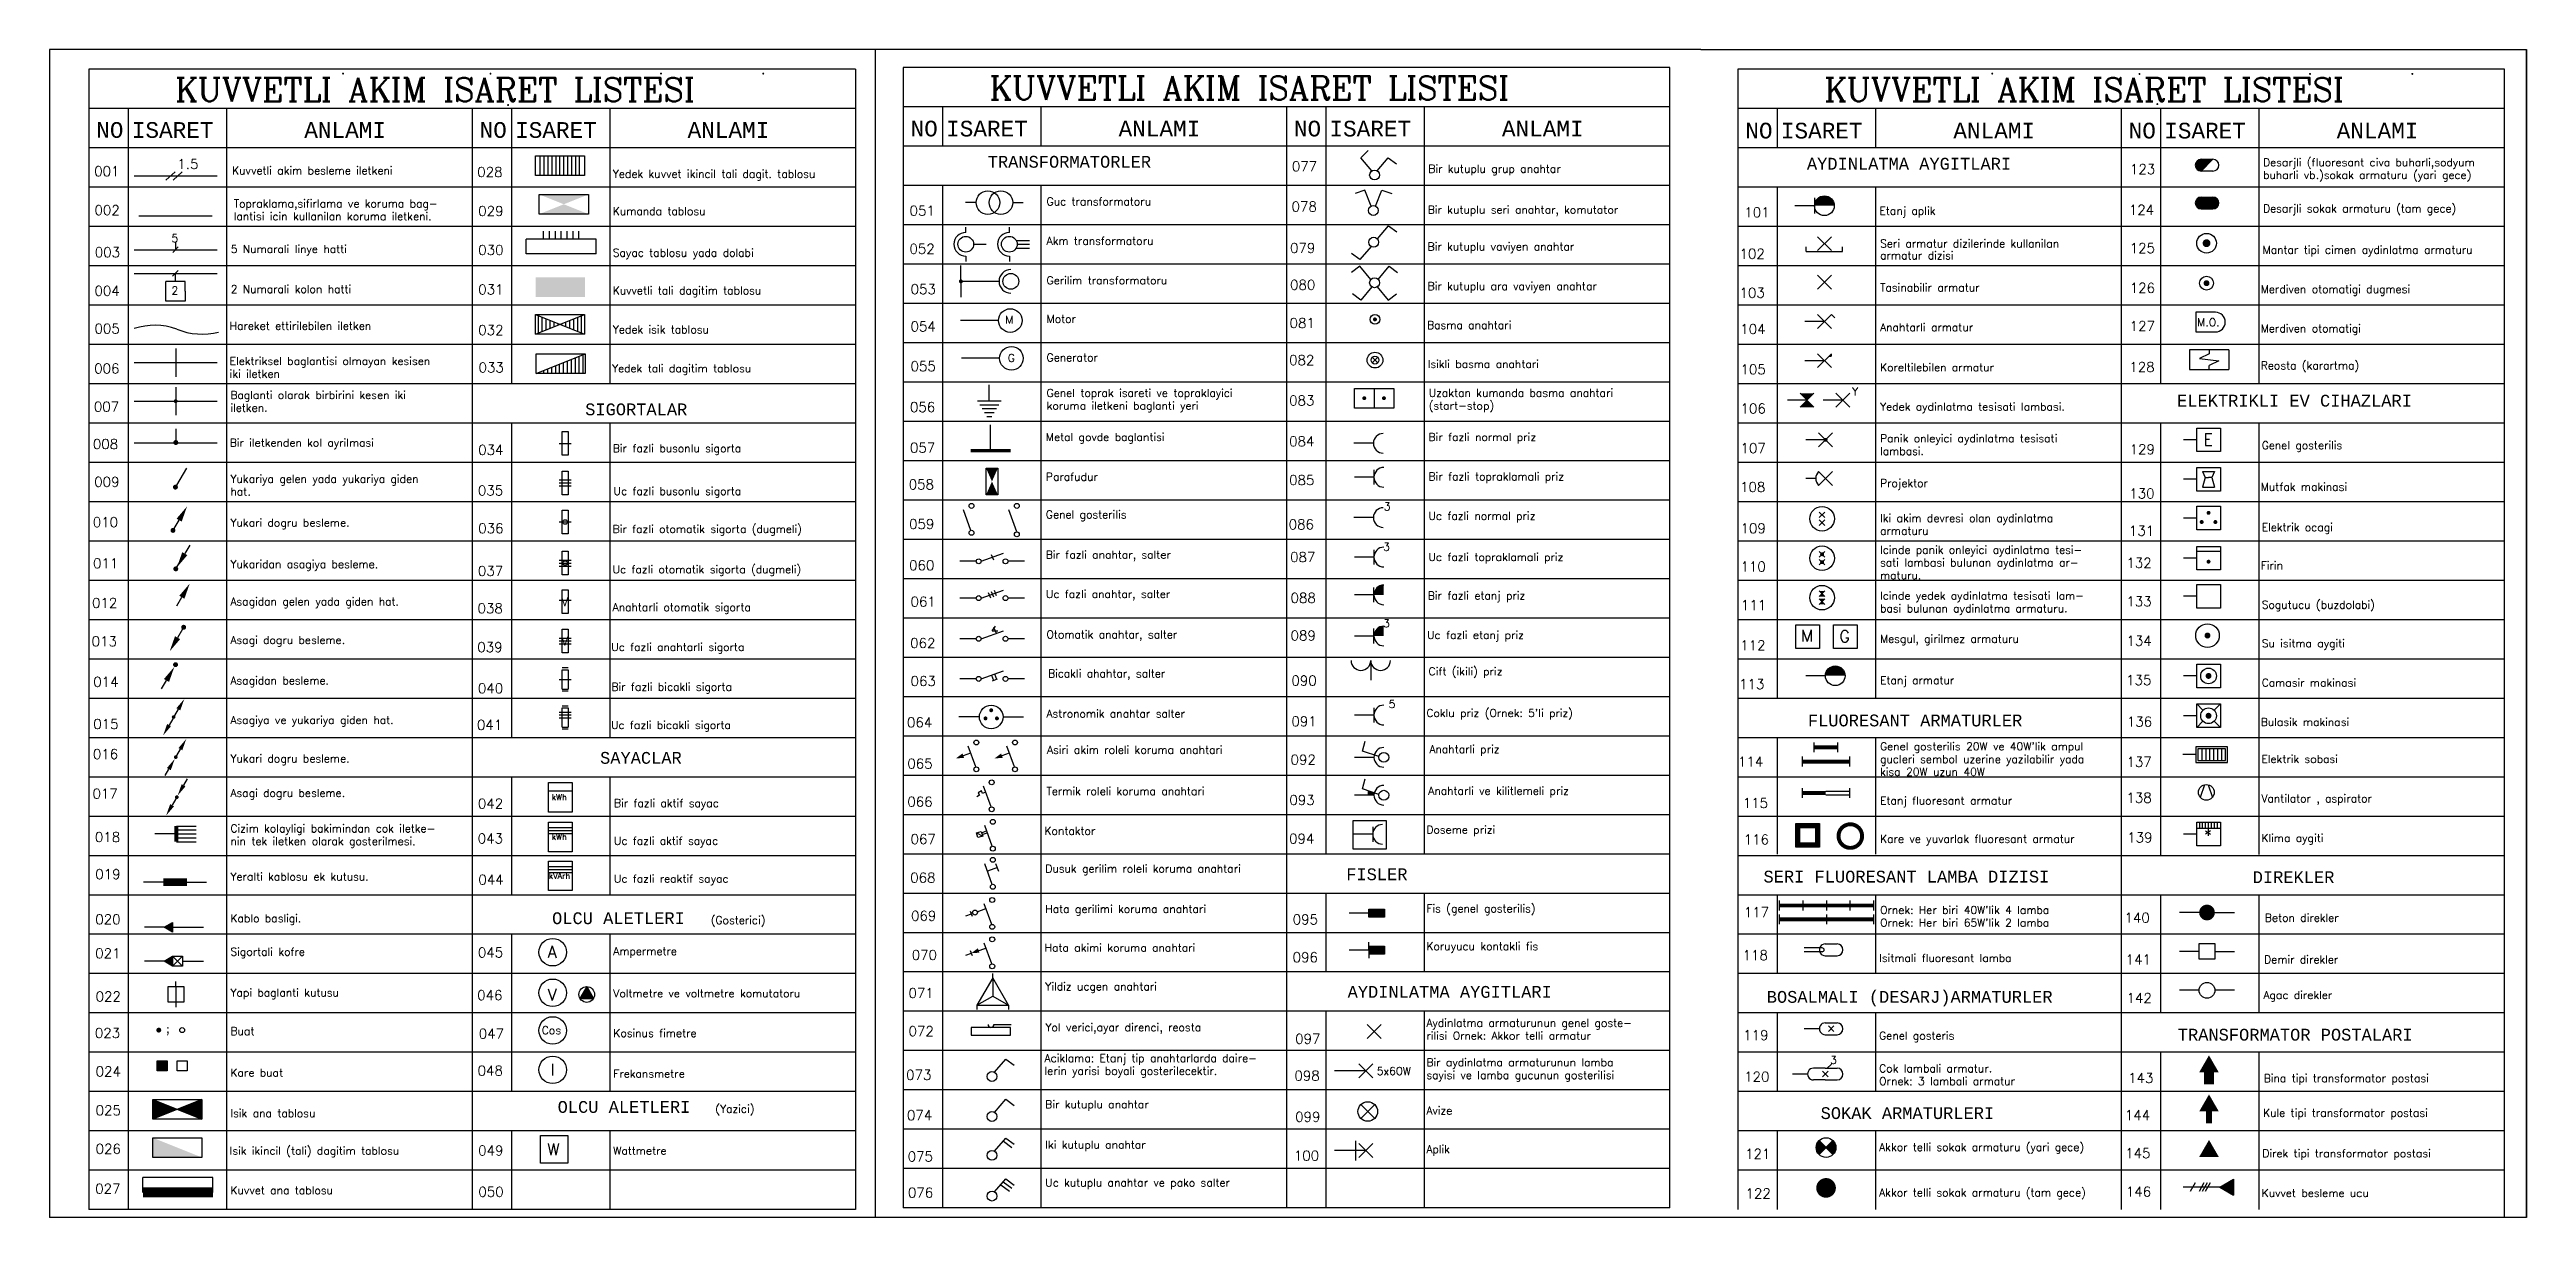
# Model space of a CAD drawing. Header units: millimetres. Extents: x -4521 to 20262, y 301 to 3092.
# Drawn here: x 16064 to 18583, y 976 to 2164 of the extents above; entities that cross this region are included whole.
import ezdxf

# ---------------------------------------------------------------- set-up
doc = ezdxf.new("R2010")
doc.units = ezdxf.units.MM
doc.linetypes.add('DASHED', pattern=[0.75, 0.5, -0.25])
doc.layers.add('00_TABLO', color=7, linetype='Continuous', lineweight=25)
for name, color, linetype in [('NO1', 40, 'Continuous'), ('NO2', 3, 'Continuous'), ('NO3', 3, 'Continuous'), ('NO4', 3, 'Continuous')]:
    doc.layers.add(name, color=color, linetype=linetype)
doc.styles.add('MONOTXT', font='monotxt.shx')
doc.styles.add('ROMANC', font='romanc', dxfattribs={"height": 0.6})
doc.styles.add('ROMANS', font='romans', dxfattribs={"height": 2})

msp = doc.modelspace()

# ---------------------------------------------------------------- texts
at = {"layer": 'NO1', "color": 7}
for s, height, style, p in [('KUVVETLI AKIM ISARET LISTESI', 23.9904, 'ROMANC', (16191.83, 2110.843)), ('KUVVETLI AKIM ISARET LISTESI', 23.9904, 'ROMANC', (17019.978, 2112.522)), ('KUVVETLI AKIM ISARET LISTESI', 23.9904, 'ROMANC', (17868.912, 2110.843)), ('NO ', 15.9936, 'MONOTXT', (16939.675, 2075.211)), ('ISARET ', 15.9936, 'MONOTXT', (16975.84, 2075.175)), ('ANLAMI', 15.9936, 'MONOTXT', (17151.222, 2075.199)), ('NO ', 15.9936, 'MONOTXT', (17329.519, 2075.211)), ('ISARET ', 15.9936, 'MONOTXT', (17365.684, 2075.175)), ('ANLAMI', 15.9936, 'MONOTXT', (17541.066, 2075.199)), ('NO ', 15.9936, 'MONOTXT', (16111.527, 2073.795)), ('ISARET ', 15.9936, 'MONOTXT', (16147.692, 2073.759)), ('ANLAMI', 15.9936, 'MONOTXT', (16323.075, 2073.783)), ('NO ', 15.9936, 'MONOTXT', (16501.371, 2073.795)), ('ISARET ', 15.9936, 'MONOTXT', (16537.536, 2073.759)), ('ANLAMI', 15.9936, 'MONOTXT', (16712.919, 2073.783)), ('NO ', 15.9936, 'MONOTXT', (17788.609, 2073.15)), ('ISARET ', 15.9936, 'MONOTXT', (17824.774, 2073.113)), ('ANLAMI', 15.9936, 'MONOTXT', (18000.157, 2073.138)), ('NO ', 15.9936, 'MONOTXT', (18178.453, 2073.15)), ('ISARET ', 15.9936, 'MONOTXT', (18214.618, 2073.113)), ('ANLAMI', 15.9936, 'MONOTXT', (18390.001, 2073.138)), ('001', 9.996, 'ROMANS', (16109.407, 2034.826)), ('1.5', 9.996, 'ROMANS', (16193.993, 2042.198)), ('Kuvvetli akim besleme iletkeni', 7.9968, 'ROMANS', (16249.7, 2036.552)), ('028', 9.996, 'ROMANS', (16498.995, 2034.022)), ('Yedek kuvvet ikincil tali dagit. tablosu', 7.9968, 'ROMANS', (16636.865, 2033.155)), ('TRANSFORMATORLER', 11.9952, 'MONOTXT', (17018.157, 2043.423)), ('077', 9.996, 'ROMANS', (17327.422, 2039.8)), ('Bir kutuplu grup anahtar', 7.9968, 'ROMANS', (17466.166, 2038.356)), ('AYDINLATMA AYGITLARI', 11.9952, 'MONOTXT', (17851.261, 2041.49)), ('123', 9.996, 'ROMANS', (18179.782, 2036.991)), ('Desarjli (fluoresant civa buharli,sodyum', 7.9968, 'ROMANS', (18315.168, 2044.902)), ('buharli vb.)sokak armaturu (yari gece)', 7.9968, 'ROMANS', (18315.168, 2031.955)), ('002', 9.996, 'ROMANS', (16109.721, 1995.2)), ('Topraklama,sifirlama ve koruma bag-', 7.9968, 'ROMANS', (16251.318, 2002.979)), ('lantisi icin kullanilan koruma iletkeni.', 7.9968, 'ROMANS', (16251.318, 1990.032)), ('029', 9.996, 'ROMANS', (16500.009, 1994.38)), ('Kumanda tablosu', 7.9968, 'ROMANS', (16636.865, 1995.278)), ('051', 9.996, 'ROMANS', (16938.652, 1994.728)), ('Guc transformatoru', 7.9968, 'ROMANS', (17078.014, 2005.094)), ('078', 9.996, 'ROMANS', (17327.127, 1998.892)), ('Bir kutuplu seri anahtar, komutator', 7.9968, 'ROMANS', (17465.607, 1996.711)), ('101', 9.996, 'ROMANS', (17787.593, 1993.048)), ('Etanj aplik', 7.9968, 'ROMANS', (17925.021, 1995.56)), ('124', 9.996, 'ROMANS', (18178.635, 1995.55)), ('Desarjli sokak armaturu (tam gece)', 7.9968, 'ROMANS', (18315.168, 1997.978)), ('5', 7.997, 'ROMANS', (16188.008, 1967.675)), ('5 Numarali linye hatti', 7.9968, 'ROMANS', (16248.233, 1956.769)), ('052', 9.996, 'ROMANS', (16938.524, 1955.928)), ('Akm transformatoru', 7.9968, 'ROMANS', (17078.014, 1964.983)), ('079', 9.996, 'ROMANS', (17325.585, 1956.817)), ('Bir kutuplu vaviyen anahtar', 7.9968, 'ROMANS', (17465.478, 1959.266)), ('Seri armatur dizilerinde kullanilan ', 7.9968, 'ROMANS', (17925.71, 1962.322)), ('125', 9.996, 'ROMANS', (18179.538, 1956.674)), ('003', 9.996, 'ROMANS', (16110.034, 1952.457)), ('030', 9.996, 'ROMANS', (16500.009, 1954.737)), ('Sayac tablosu yada dolabi', 7.9968, 'ROMANS', (16636.865, 1952.946)), ('102', 9.996, 'ROMANS', (17782.704, 1950.91)), ('armatur dizisi', 7.9968, 'ROMANS', (17925.71, 1950.215)), ('Mantar tipi cimen aydinlatma armaturu', 7.9968, 'ROMANS', (18314.688, 1955.903)), ('004', 9.996, 'ROMANS', (16109.721, 1913.197)), ('2', 7.997, 'ROMANS', (16187.967, 1914.569)), ('2 Numarali kolon hatti', 7.9968, 'ROMANS', (16248.233, 1915.983)), ('031', 9.996, 'ROMANS', (16500.009, 1914.579)), ('Kuvvetli tali dagitim tablosu', 7.9968, 'ROMANS', (16636.694, 1914.544)), ('053', 9.996, 'ROMANS', (16939.709, 1914.9)), ('Gerilim transformatoru', 7.9968, 'ROMANS', (17078.014, 1924.871)), ('080', 9.996, 'ROMANS', (17325.585, 1919.344)), ('Bir kutuplu ara vaviyen anahtar', 7.9968, 'ROMANS', (17465.478, 1918.998)), ('103', 9.996, 'ROMANS', (17782.704, 1911.215)), ('Tasinabilir armatur', 7.9968, 'ROMANS', (17925.662, 1917.576)), ('126', 9.996, 'ROMANS', (18179.538, 1916.211)), ('Merdiven otomatigi dugmesi', 7.9968, 'ROMANS', (18312.818, 1915.955)), ('M', 7.997, 'ROMANS', (17035.998, 1884.88)), ('Motor', 7.9968, 'ROMANS', (17078.014, 1885.651)), ('081', 9.996, 'ROMANS', (17325.102, 1880.477)), ('005', 9.996, 'ROMANS', (16109.721, 1874.808)), ('Hareket ettirilebilen iletken', 7.9968, 'ROMANS', (16247.167, 1878.612)), ('032', 9.996, 'ROMANS', (16500.009, 1873.285)), ('Yedek isik tablosu', 7.9968, 'ROMANS', (16636.865, 1874.964)), ('054', 9.996, 'ROMANS', (16939.613, 1877.011)), ('Basma anahtari', 7.9968, 'ROMANS', (17464.976, 1879.396)), ('104', 9.996, 'ROMANS', (17783.478, 1874.355)), ('Anahtarli armatur', 7.9968, 'ROMANS', (17925.665, 1877.163)), ('127', 9.996, 'ROMANS', (18179.487, 1877.413)), ('Merdiven otomatigi', 7.9968, 'ROMANS', (18312.818, 1875.982)), ('006', 9.996, 'ROMANS', (16109.407, 1834.207)), ('Elektriksel baglantisi olmayan kesisen', 7.9968, 'ROMANS', (16247.167, 1842.817)), ('033', 9.996, 'ROMANS', (16500.31, 1835.271)), ('Yedek tali dagitim tablosu', 7.9968, 'ROMANS', (16636.033, 1835.381)), ('055', 9.996, 'ROMANS', (16939.641, 1836.566)), ('G', 7.997, 'ROMANS', (17038.635, 1845.879)), ('Generator', 7.9968, 'ROMANS', (17078.014, 1846.431)), ('082', 9.996, 'ROMANS', (17324.635, 1842.796)), ('Isikli basma anahtari', 7.9968, 'ROMANS', (17465.534, 1839.79)), ('105', 9.996, 'ROMANS', (17783.681, 1833.354)), ('Koreltilebilen armatur', 7.9968, 'ROMANS', (17925.662, 1836.452)), ('128', 9.996, 'ROMANS', (18179.136, 1835.762)), ('Reosta (karartma)', 7.9968, 'ROMANS', (18312.818, 1838.294)), ('iki iletken', 7.9968, 'ROMANS', (16247.167, 1829.87)), ('Baglanti olarak birbirini kesen iki ', 7.9968, 'ROMANS', (16247.945, 1808.265)), ('Genel toprak isareti ve topraklayici', 7.9968, 'ROMANS', (17078.047, 1810.405)), ('Uzaktan kumanda basma anahtari', 7.9968, 'ROMANS', (17466.645, 1810.408)), ('Y', 7.997, 'ROMANS', (17897.108, 1811.859)), ('007', 9.996, 'ROMANS', (16109.094, 1795.417)), ('iletken.', 7.9968, 'ROMANS', (16247.945, 1795.318)), ('SIGORTALAR', 11.9952, 'MONOTXT', (16608.772, 1791.674)), ('056', 9.996, 'ROMANS', (16939.058, 1794.998)), ('koruma iletkeni baglanti yeri', 7.9968, 'ROMANS', (17078.047, 1797.458)), ('083', 9.996, 'ROMANS', (17324.635, 1801.69)), ('(start-stop)', 7.9968, 'ROMANS', (17466.645, 1797.461)), ('106', 9.996, 'ROMANS', (17783.742, 1793.58)), ('Yedek aydinlatma tesisati lambasi.', 7.9968, 'ROMANS', (17925.662, 1796.446)), ('ELEKTRIKLI EV CIHAZLARI', 11.9952, 'MONOTXT', (18227.706, 1800.541)), ('008', 9.996, 'ROMANS', (16108.067, 1757.415)), ('Bir iletkenden kol ayrilmasi', 7.9968, 'ROMANS', (16247.231, 1759.853)), ('057', 9.996, 'ROMANS', (16939.058, 1753.764)), ('Metal govde baglantisi', 7.9968, 'ROMANS', (17077.317, 1765.615)), ('084', 9.996, 'ROMANS', (17324.646, 1760.196)), ('Bir fazli normal priz', 7.9968, 'ROMANS', (17466.455, 1765.584)), ('Panik onleyici aydinlatma tesisati', 7.9968, 'ROMANS', (17925.662, 1764.209)), ('Genel gosterilis', 7.9968, 'ROMANS', (18313.753, 1757.2)), ('034', 9.996, 'ROMANS', (16499.972, 1751.482)), ('Bir fazli busonlu sigorta', 7.9968, 'ROMANS', (16636.865, 1754.106)), ('107', 9.996, 'ROMANS', (17783.739, 1753.282)), ('lambasi.', 7.9968, 'ROMANS', (17925.662, 1751.261)), ('129', 9.996, 'ROMANS', (18179.44, 1752.135)), ('009', 9.996, 'ROMANS', (16109.407, 1718.999)), ('Yukariya gelen yada yukariya giden ', 7.9968, 'ROMANS', (16248.011, 1723.027)), ('hat.', 7.9968, 'ROMANS', (16248.011, 1710.08)), ('035', 9.996, 'ROMANS', (16499.634, 1710.188)), ('Uc fazli busonlu sigorta', 7.9968, 'ROMANS', (16637.627, 1710.614)), ('058', 9.996, 'ROMANS', (16937.806, 1716.356)), ('Parafudur', 7.9968, 'ROMANS', (17077.317, 1725.176)), ('085', 9.996, 'ROMANS', (17324.646, 1720.803)), ('Bir fazli topraklamali priz', 7.9968, 'ROMANS', (17466.455, 1725.473)), ('108', 9.996, 'ROMANS', (17783.242, 1713.803)), ('Projektor', 7.9968, 'ROMANS', (17925.662, 1718.657)), ('130', 9.996, 'ROMANS', (18179.08, 1707.102)), ('Mutfak makinasi', 7.9968, 'ROMANS', (18312.818, 1714.943)), ('010', 9.996, 'ROMANS', (16107.987, 1677.957)), ('Genel gosterilis', 7.9968, 'ROMANS', (17077.317, 1686.847)), ('3', 7.997, 'ROMANS', (17420.864, 1694.937)), ('Uc fazli normal priz', 7.9968, 'ROMANS', (17466.455, 1685.361)), ('Iki akim devresi olan aydinlatma ', 7.9968, 'ROMANS', (17925.662, 1683.085)), ('Yukari dogru besleme.', 7.9968, 'ROMANS', (16248.011, 1678.443)), ('036', 9.996, 'ROMANS', (16500.009, 1671.766)), ('Bir fazli otomatik sigorta (dugmeli)', 7.9968, 'ROMANS', (16636.64, 1672.043)), ('059', 9.996, 'ROMANS', (16938.155, 1676.086)), ('086', 9.996, 'ROMANS', (17324.179, 1675.7)), ('109', 9.996, 'ROMANS', (17783.717, 1671.779)), ('armaturu', 7.9968, 'ROMANS', (17925.662, 1670.138)), ('131', 9.996, 'ROMANS', (18178.738, 1669.272)), ('Elektrik ocagi', 7.9968, 'ROMANS', (18313.753, 1673.829)), ('011', 9.996, 'ROMANS', (16108.238, 1636.145)), ('Yukaridan asagiya besleme.', 7.9968, 'ROMANS', (16248.011, 1636.303)), ('037', 9.996, 'ROMANS', (16499.671, 1628.407)), ('Uc fazli otomatik sigorta (dugmeli)', 7.9968, 'ROMANS', (16636.64, 1631.061)), ('060', 9.996, 'ROMANS', (16938.155, 1634.192)), ('Bir fazli anahtar, salter', 7.9968, 'ROMANS', (17077.126, 1645.924)), ('087', 9.996, 'ROMANS', (17325.645, 1642.546)), ('3', 7.997, 'ROMANS', (17420.192, 1653.97)), ('Uc fazli topraklamali priz', 7.9968, 'ROMANS', (17466.455, 1643.572)), ('110', 9.996, 'ROMANS', (17783.738, 1632.858)), ('sati lambasi bulunan aydinlatma ar-', 7.9968, 'ROMANS', (17925.662, 1637.911)), ('Icinde panik onleyici aydinlatma tesi-', 7.9968, 'ROMANS', (17925.662, 1650.858)), ('132', 9.996, 'ROMANS', (18176.151, 1636.584)), ('Firin', 7.9968, 'ROMANS', (18312.818, 1634.999)), ('Uc fazli anahtar, salter', 7.9968, 'ROMANS', (17077.347, 1605.915)), ('Bir fazli etanj priz', 7.9968, 'ROMANS', (17465.725, 1604.352)), ('maturu.', 7.9968, 'ROMANS', (17925.662, 1624.964)), ('Icinde yedek aydinlatma tesisati lam-', 7.9968, 'ROMANS', (17925.662, 1604.238)), ('012', 9.996, 'ROMANS', (16107.211, 1595.86)), ('Asagidan gelen yada giden hat.', 7.9968, 'ROMANS', (16248.011, 1598.336)), ('038', 9.996, 'ROMANS', (16499.289, 1590.418)), ('Anahtarli otomatik sigorta', 7.9968, 'ROMANS', (16636.64, 1592.49)), ('061', 9.996, 'ROMANS', (16939.601, 1597.175)), ('088', 9.996, 'ROMANS', (17326.087, 1600.996)), ('111', 9.996, 'ROMANS', (17784.151, 1593.664)), ('basi bulunan aydinlatma armaturu.', 7.9968, 'ROMANS', (17925.662, 1591.29)), ('133', 9.996, 'ROMANS', (18176.151, 1597.44)), ('Sogutucu (buzdolabi)', 7.9968, 'ROMANS', (18313.753, 1595.027)), ('013', 9.996, 'ROMANS', (16106.823, 1556.863)), ('Asagi dogru besleme.', 7.9968, 'ROMANS', (16248.011, 1559.177)), ('062', 9.996, 'ROMANS', (16939.235, 1555.088)), ('Otomatik anahtar, salter', 7.9968, 'ROMANS', (17077.923, 1564.825)), ('089', 9.996, 'ROMANS', (17326.092, 1562.74)), ('3', 7.997, 'ROMANS', (17420.192, 1576.133)), ('Uc fazli etanj priz', 7.9968, 'ROMANS', (17464.995, 1564.241)), ('112', 9.996, 'ROMANS', (17783.431, 1552.77)), ('Mesgul, girilmez armaturu', 7.9968, 'ROMANS', (17925.662, 1560.432)), ('134', 9.996, 'ROMANS', (18176.226, 1557.393)), ('Su isitma aygiti', 7.9968, 'ROMANS', (18313.753, 1555.753)), ('039', 9.996, 'ROMANS', (16499.047, 1550.895)), ('Uc fazli anahtarli sigorta', 7.9968, 'ROMANS', (16635.29, 1552.094)), ('Cift (ikili) priz', 7.9968, 'ROMANS', (17466.501, 1527.277)), ('014', 9.996, 'ROMANS', (16108.488, 1515.668)), ('Asagidan besleme.', 7.9968, 'ROMANS', (16248.011, 1517.986)), ('040', 9.996, 'ROMANS', (16499.653, 1509.017)), ('Bir fazli bicakli sigorta', 7.9968, 'ROMANS', (16635.405, 1511.558)), ('063', 9.996, 'ROMANS', (16939.659, 1516.446)), ('Bicakli ahahtar, salter', 7.9968, 'ROMANS', (17079.429, 1525.141)), ('090', 9.996, 'ROMANS', (17326.976, 1516.933)), ('113', 9.996, 'ROMANS', (17782.276, 1513.315)), ('Etanj armatur', 7.9968, 'ROMANS', (17925.662, 1518.204)), ('135', 9.996, 'ROMANS', (18175.879, 1517.363)), ('Camasir makinasi', 7.9968, 'ROMANS', (18313.753, 1515.789)), ('Astronomik anahtar salter', 7.9968, 'ROMANS', (17077.923, 1484.32)), ('5', 7.997, 'ROMANS', (17425.867, 1494.175)), ("Coklu priz (Ornek: 5'li priz)", 7.9968, 'ROMANS', (17464.266, 1484.909)), ('FLUORESANT ARMATURLER', 11.9952, 'MONOTXT', (17852.235, 1475.357)), ('015', 9.996, 'ROMANS', (16108.488, 1472.743)), ('Asagiya ve yukariya giden hat.', 7.9968, 'ROMANS', (16248.011, 1477.796)), ('041', 9.996, 'ROMANS', (16498.687, 1471.852)), ('Uc fazli bicakli sigorta', 7.9968, 'ROMANS', (16635.05, 1472.701)), ('064', 9.996, 'ROMANS', (16935.999, 1474.424)), ('091', 9.996, 'ROMANS', (17326.987, 1475.448)), ('136', 9.996, 'ROMANS', (18176.599, 1475.14)), ('Bulasik makinasi', 7.9968, 'ROMANS', (18312.818, 1475.816)), ('016', 9.996, 'ROMANS', (16108.101, 1442.182)), ('Yukari dogru besleme.', 7.9968, 'ROMANS', (16248.011, 1438.637)), ('SAYACLAR', 11.9952, 'MONOTXT', (16623.898, 1437.334)), ('065', 9.996, 'ROMANS', (16936.364, 1432.53)), ('Asiri akim roleli koruma anahtari', 7.9968, 'ROMANS', (17078.388, 1447.508)), ('092', 9.996, 'ROMANS', (17326.119, 1436.473)), ('Anahtarli priz', 7.9968, 'ROMANS', (17467.285, 1448.167)), ('114', 9.996, 'ROMANS', (17781.134, 1434.546)), ("Genel gosterilis 20W ve 40W'lik ampul ", 7.9968, 'ROMANS', (17925.662, 1451.016)), ('gucleri sembol uzerine yazilabilir yada', 7.9968, 'ROMANS', (17925.662, 1438.069)), ('137', 9.996, 'ROMANS', (18176.22, 1434.245)), ('Elektrik sobasi', 7.9968, 'ROMANS', (18313.463, 1438.182)), ('017', 9.996, 'ROMANS', (16107.713, 1401.931)), ('Asagi dogru besleme.', 7.9968, 'ROMANS', (16248.011, 1403.651)), ('Termik roleli koruma anahtari', 7.9968, 'ROMANS', (17077.812, 1405.517)), ('Anahtarli ve kilitlemeli priz', 7.9968, 'ROMANS', (17466.167, 1405.841)), ('kisa 20W uzun 40W', 7.9968, 'ROMANS', (17925.662, 1425.122)), ('042', 9.996, 'ROMANS', (16499.653, 1391.845)), ('kWh', 5.9976, 'ROMANS', (16574.693, 1400.403)), ('Bir fazli aktif sayac', 7.9968, 'ROMANS', (16638.002, 1393.303)), ('066', 9.996, 'ROMANS', (16936.363, 1393.728)), ('093', 9.996, 'ROMANS', (17324.925, 1395.537)), ('115', 9.996, 'ROMANS', (17786.02, 1392.526)), ('Etanj fluoresant armatur', 7.9968, 'ROMANS', (17925.662, 1395.886)), ('138', 9.996, 'ROMANS', (18176.192, 1397.774)), ('Vantilator , aspirator', 7.9968, 'ROMANS', (18313.463, 1398.025)), ('018', 9.996, 'ROMANS', (16110.154, 1357.803)), ('Cizim kolayligi bakimindan cok iletke-', 7.9968, 'ROMANS', (16248.011, 1367.583)), ('nin tek iletken olarak gosterilmesi.', 7.9968, 'ROMANS', (16248.011, 1354.636)), ('043', 9.996, 'ROMANS', (16499.478, 1356.393)), ('kWh', 5.9976, 'ROMANS', (16574.693, 1360.111)), ('Uc fazli aktif sayac', 7.9968, 'ROMANS', (16638.002, 1354.988)), ('067', 9.996, 'ROMANS', (16939.642, 1355.744)), ('Kontaktor', 7.9968, 'ROMANS', (17075.84, 1365.12)), ('094', 9.996, 'ROMANS', (17324.609, 1356.263)), ('Doseme prizi', 7.9968, 'ROMANS', (17464.266, 1366.318)), ('116', 9.996, 'ROMANS', (17786.982, 1355.365)), ('Kare ve yuvarlak fluoresant armatur', 7.9968, 'ROMANS', (17925.662, 1356.975)), ('139', 9.996, 'ROMANS', (18176.94, 1357.368)), ('Klima aygiti', 7.9968, 'ROMANS', (18313.463, 1357.868)), ('Dusuk gerilim roleli koruma anahtari', 7.9968, 'ROMANS', (17076.683, 1326.736)), ('019', 9.996, 'ROMANS', (16110.539, 1320.122)), ('Yeralti kablosu ek kutusu.', 7.9968, 'ROMANS', (16248.011, 1318.606)), ('044', 9.996, 'ROMANS', (16500.082, 1314.498)), ('kVArh', 5.9976, 'ROMANS', (16571.726, 1320.51)), ('Uc fazli reaktif sayac', 7.9968, 'ROMANS', (16638.002, 1316.487)), ('068', 9.996, 'ROMANS', (16939.277, 1316.524)), ('FISLER', 11.9952, 'MONOTXT', (17382.718, 1318.962)), ('SERI FLUORESANT LAMBA DIZISI', 11.9952, 'MONOTXT', (17807.076, 1316.601)), ('DIREKLER', 11.9952, 'MONOTXT', (18304.609, 1315.994)), ('OLCU ALETLERI', 11.9952, 'MONOTXT', (16575.111, 1274.287)), ('069', 9.996, 'ROMANS', (16940.17, 1277.74)), ('Hata gerilimi koruma anahtari', 7.9968, 'ROMANS', (17076.683, 1285.726)), ('Fis (genel gosterilis)', 7.9968, 'ROMANS', (17464.266, 1286.174)), ('117', 9.996, 'ROMANS', (17786.984, 1281.399)), ("Ornek: Her biri 40W'lik 4 lamba", 7.9968, 'ROMANS', (17925.656, 1284.708)), ('140', 9.996, 'ROMANS', (18174.254, 1275.802)), ('Beton direkler', 7.9968, 'ROMANS', (18316.976, 1276.76)), ('020', 9.996, 'ROMANS', (16110.539, 1274.106)), ('Kablo basligi.', 7.9968, 'ROMANS', (16248.024, 1276.241)), ('(Gosterici)', 7.9968, 'ROMANS', (16736.517, 1274.346)), ('095', 9.996, 'ROMANS', (17328.321, 1274.057)), ("Ornek: Her biri 65W'lik 2 lamba", 7.9968, 'ROMANS', (17925.656, 1271.761)), ('021', 9.996, 'ROMANS', (16110.479, 1239.597)), ('Sigortali kofre', 7.9968, 'ROMANS', (16248.024, 1242.178)), ('045', 9.996, 'ROMANS', (16499.598, 1240.479)), ('A', 11.995, 'ROMANS', (16570.544, 1240.099)), ('Ampermetre ', 7.9968, 'ROMANS', (16637.326, 1242.812)), ('070', 9.996, 'ROMANS', (16940.854, 1237.963)), ('Hata akimi koruma anahtari', 7.9968, 'ROMANS', (17075.997, 1246.335)), ('096', 9.996, 'ROMANS', (17328.195, 1235.613)), ('Koruyucu kontakli fis', 7.9968, 'ROMANS', (17464.266, 1247.845)), ('118', 9.996, 'ROMANS', (17785.819, 1237.675)), ('Isitmali fluoresant lamba', 7.9968, 'ROMANS', (17924.746, 1235.812)), ('141', 9.996, 'ROMANS', (18175.421, 1233.326)), ('Demir direkler', 7.9968, 'ROMANS', (18316.272, 1234.298)), ('071', 9.996, 'ROMANS', (16937.558, 1199.18)), ('Yildiz ucgen anahtari', 7.9968, 'ROMANS', (17076.683, 1206.944)), ('AYDINLATMA AYGITLARI', 11.9952, 'MONOTXT', (17384.142, 1199.404)), ('022', 9.996, 'ROMANS', (16110.874, 1195.708)), ('Yapi baglanti kutusu', 7.9968, 'ROMANS', (16248.024, 1200.658)), ('046', 9.996, 'ROMANS', (16498.899, 1197.017)), ('V', 11.995, 'ROMANS', (16570.544, 1196.665)), ('Voltmetre ve voltmetre komutatoru', 7.9968, 'ROMANS', (16637.326, 1199.894)), ('BOSALMALI (DESARJ)ARMATURLER', 11.9952, 'MONOTXT', (17810.386, 1194.31)), ('142', 9.996, 'ROMANS', (18176.249, 1194.177)), ('Agac direkler', 7.9968, 'ROMANS', (18315.569, 1198.215)), ('023', 9.996, 'ROMANS', (16110.083, 1158.57)), ('Buat', 7.9968, 'ROMANS', (16248.024, 1161.493)), ('047', 9.996, 'ROMANS', (16500.523, 1157.919)), ('Kosinus fimetre', 7.9968, 'ROMANS', (16637.326, 1159.486)), ('072', 9.996, 'ROMANS', (16937.588, 1160.423)), ('Yol verici,ayar direnci, reosta', 7.9968, 'ROMANS', (17076.81, 1165.377)), ('097', 9.996, 'ROMANS', (17330.799, 1152.675)), ('Aydinlatma armaturunun genel goste-', 7.9968, 'ROMANS', (17464.266, 1169.839)), ('rilisi Ornek: Akkor telli armatur', 7.9968, 'ROMANS', (17464.266, 1156.892)), ('119', 9.996, 'ROMANS', (17786.487, 1156.405)), ('Genel gosteris', 7.9968, 'ROMANS', (17924.746, 1156.911)), ('TRANSFORMATOR POSTALARI', 11.9952, 'MONOTXT', (18228.435, 1155.859)), ('Aciklama: Etanj tip anahtarlarda daire-', 7.9968, 'ROMANS', (17075.953, 1134.015)), ('Bir aydinlatma armaturunun lamba', 7.9968, 'ROMANS', (17464.266, 1129.728)), ('3', 7.997, 'ROMANS', (17874.941, 1132.147)), ('024', 9.996, 'ROMANS', (16110.874, 1119.509)), ('Kare buat', 7.9968, 'ROMANS', (16248.024, 1119.237)), ('048', 9.996, 'ROMANS', (16499.383, 1120.328)), ('Frekansmetre', 7.9968, 'ROMANS', (16637.326, 1118.253)), ('073', 9.996, 'ROMANS', (16935.116, 1115.997)), ('lerin yarisi boyali gosterilecektir.', 7.9968, 'ROMANS', (17075.953, 1121.068)), ('098', 9.996, 'ROMANS', (17330.031, 1115.176)), ('5x60W', 7.9968, 'ROMANS', (17413.788, 1120.865)), ('sayisi ve lamba gucunun gosterilisi', 7.9968, 'ROMANS', (17464.266, 1116.78)), ('120', 9.996, 'ROMANS', (17787.398, 1114.176)), ('Cok lambali armatur.', 7.9968, 'ROMANS', (17924.746, 1123.573)), ('Ornek: 3 lambali armatur', 7.9968, 'ROMANS', (17924.746, 1110.626)), ('143', 9.996, 'ROMANS', (18177.865, 1112.861)), ('Bina tipi transformator postasi', 7.9968, 'ROMANS', (18315.764, 1113.593)), ('025', 9.996, 'ROMANS', (16110.874, 1079.96)), ('Isik ana tablosu', 7.9968, 'ROMANS', (16248.024, 1078.011)), ('OLCU ALETLERI', 11.9952, 'MONOTXT', (16580.723, 1082.406)), ('(Yazici)', 7.9968, 'ROMANS', (16741.091, 1082.459)), ('074', 9.996, 'ROMANS', (16935.982, 1074.964)), ('Bir kutuplu anahtar', 7.9968, 'ROMANS', (17076.639, 1087.068)), ('099', 9.996, 'ROMANS', (17330.792, 1073.356)), ('Avize', 7.9968, 'ROMANS', (17464.266, 1080.702)), ('SOKAK ARMATURLERI', 11.9952, 'MONOTXT', (17865.181, 1076.113)), ('144', 9.996, 'ROMANS', (18174.614, 1075.073)), ('Kule tipi transformator postasi', 7.9968, 'ROMANS', (18315.061, 1078.409)), ('026', 9.996, 'ROMANS', (16110.863, 1040.77)), ('Isik ikincil (tali) dagitim tablosu', 7.9968, 'ROMANS', (16247.18, 1039.877)), ('049', 9.996, 'ROMANS', (16499.889, 1039.07)), ('Wattmetre', 7.9968, 'ROMANS', (16637.326, 1039.905)), ('075', 9.996, 'ROMANS', (16936.755, 1033.014)), ('Iki kutuplu anahtar', 7.9968, 'ROMANS', (17076.639, 1046.001)), ('100', 9.996, 'ROMANS', (17329.482, 1033.902)), ('Aplik', 7.9968, 'ROMANS', (17464.266, 1041.482)), ('121', 9.996, 'ROMANS', (17788.325, 1035.684)), ('Akkor telli sokak armaturu (yari gece)', 7.9968, 'ROMANS', (17924.746, 1043.568)), ('145', 9.996, 'ROMANS', (18174.885, 1036.376)), ('Direk tipi transformator postasi', 7.9968, 'ROMANS', (18314.358, 1037.219)), ('027', 9.996, 'ROMANS', (16110.468, 1000.256)), ('Kuvvet ana tablosu', 7.9968, 'ROMANS', (16248.024, 999.673)), ('Uc kutuplu anahtar ve pako salter', 7.9968, 'ROMANS', (17076.639, 1007.438)), ('050', 9.996, 'ROMANS', (16500.151, 997.101)), ('076', 9.996, 'ROMANS', (16936.999, 996.3)), ('122', 9.996, 'ROMANS', (17788.795, 995.446)), ('Akkor telli sokak armaturu (tam gece)', 7.9968, 'ROMANS', (17924.746, 997.348)), ('146', 9.996, 'ROMANS', (18175.605, 997.276)), ('Kuvvet besleme ucu', 7.9968, 'ROMANS', (18313.656, 996.886))]:
    msp.add_text(s, height=height, dxfattribs=dict(at, style=style)).set_placement(p)
at = {"layer": 'NO3', "color": 7, "style": 'ROMANS'}
for s, height, p in [('M.O.', 7.9968, (18248.206, 1882.275)), ('E', 11.995, (18254.377, 1761.023)), ('V', 8.996, (16584.498, 1597.676)), ('V', 8.996, (16584.498, 1557.69)), ('M', 11.995, (17845.188, 1561.66)), ('G', 11.995, (17884.232, 1560.858)), ('*', 11.995, (18255.101, 1358.907)), (';', 7.997, (16182.629, 1163.901)), ('Cos', 7.9968, (16564.691, 1162.439)), ('I', 11.995, (16573.583, 1120.298)), ('W', 11.995, (16570.228, 1039.247))]:
    msp.add_text(s, height=height, dxfattribs=at).set_placement(p)

# ---------------------------------------------------------------- linework, layer by layer
at = {"color": 7, "linetype": 'DASHED'}
msp.add_line((16154.772, 1994.496), (16229.235, 1994.496), dxfattribs=at)
at = {"color": 7}
msp.add_arc((17420.288, 1763.187), 9.996, 90, 270, dxfattribs=at)
at = {"layer": '00_TABLO'}
msp.add_line((18583.002, 1035.72), (18583.002, 2163.559), dxfattribs=at)
at = {"layer": 'NO1', "color": 7}
for p, q in [((17743.338, 2163.559), (18583.002, 2163.559)), ((18583.002, 976.035), (18583.002, 2163.559)), ((16191.685, 2039.107), (16182.401, 2030.863)), ((16198.882, 2039.107), (16189.598, 2030.863)), ((17003.766, 1965.507), (17016.446, 1965.507)), ((17047.101, 1969.506), (17060.769, 1969.506)), ((17048.089, 1965.507), (17060.769, 1965.507)), ((17047.005, 1961.509), (17060.769, 1961.509)), ((17022.607, 1572.472), (17026.172, 1577.222)), ((17022.607, 1572.472), (17028.546, 1572.472)), ((17009.649, 1405.333), (17006.964, 1403.861)), ((17011.761, 1409.766), (17008.457, 1407.916)), ((17008.457, 1407.916), (17009.649, 1405.333)), ((17012.967, 1407.169), (17011.761, 1409.766)), ((17015.859, 1408.577), (17012.967, 1407.169)), ((17006.606, 1367.001), (17013.084, 1363.867)), ((17876.079, 1131.75), (17871.527, 1127.583)), ((16169.029, 1095.873), (16219.009, 1075.881)), ((16219.009, 1095.873), (16169.029, 1075.881))]:
    msp.add_line(p, q, dxfattribs=at)
msp.add_lwpolyline([(17006.606, 1367.001), (17011.497, 1368.63), (17013.084, 1363.867), (17008.193, 1362.237)], close=True, dxfattribs=at)
at = {"layer": 'NO1', "color": 7, "const_width": 3.998}
msp.add_lwpolyline([(17883.381, 1363.829, 1), (17907.371, 1363.829, 1)], format="xyb", close=True, dxfattribs=at)
at = {"layer": 'NO1', "color": 7}
msp.add_circle((17404.616, 1083.766), 9.996, dxfattribs=at)
for points in [[(17840.058, 1376.633), (17840.058, 1372.634), (17864.049, 1376.633), (17864.049, 1372.634)], [(17840.058, 1372.634), (17840.058, 1356.641), (17844.057, 1372.634), (17844.057, 1356.641)], [(17860.05, 1372.634), (17860.05, 1356.641), (17864.049, 1372.634), (17864.049, 1356.641)], [(17840.058, 1356.641), (17840.058, 1352.642), (17864.049, 1356.641), (17864.049, 1352.642)], [(16169.029, 1095.873), (16194.019, 1085.877), (16169.029, 1075.881)], [(16194.019, 1085.877), (16219.009, 1095.873), (16219.009, 1075.881)]]:
    msp.add_solid(points, dxfattribs=at)
at = {"layer": 'NO2', "color": 7}
for p, q in [((16883.682, 2143.567), (16103.994, 2143.567)), ((16103.994, 2143.567), (16103.994, 984.031)), ((16883.682, 2143.567), (16883.682, 984.031)), ((16932.142, 2145.246), (16932.142, 985.71)), ((17711.83, 2145.246), (16932.142, 2145.246)), ((17711.83, 985.71), (17711.83, 2145.246)), ((18560.764, 2143.567), (17781.076, 2143.567)), ((17781.076, 2143.567), (17781.076, 984.031)), ((18560.764, 976.035), (18560.764, 2143.567)), ((16883.682, 2103.583), (16103.994, 2103.583)), ((16143.978, 2103.583), (16143.978, 984.031)), ((16243.938, 2103.583), (16243.938, 984.031)), ((16493.838, 2103.583), (16493.838, 984.031)), ((16533.822, 2103.583), (16533.822, 1823.695)), ((16633.782, 2103.583), (16633.782, 1823.695)), ((17711.83, 2105.262), (16932.142, 2105.262)), ((16972.126, 2105.262), (16972.126, 2065.278)), ((17072.086, 2105.262), (17072.086, 2065.278)), ((17321.986, 2105.262), (17321.986, 985.71)), ((17361.97, 2105.262), (17361.97, 1345.566)), ((17461.93, 2105.262), (17461.93, 1345.566)), ((18560.764, 2103.583), (17781.076, 2103.583)), ((17821.06, 2103.583), (17821.06, 2063.599)), ((17921.02, 2103.583), (17921.02, 2063.599)), ((18170.92, 2103.583), (18170.92, 984.031)), ((18210.904, 2103.583), (18210.904, 1823.695)), ((18310.864, 2103.583), (18310.864, 1823.695)), ((16883.682, 2063.599), (16103.994, 2063.599)), ((17711.83, 2065.278), (16932.142, 2065.278)), ((18560.764, 2063.599), (17781.076, 2063.599)), ((16883.682, 2023.615), (16103.994, 2023.615)), ((17711.83, 2025.294), (16932.142, 2025.294)), ((16972.126, 2025.294), (16972.126, 1797.385)), ((17072.086, 2025.294), (17072.086, 1797.385)), ((18560.764, 2023.615), (17781.076, 2023.615)), ((17821.06, 2023.615), (17821.06, 1503.823)), ((17921.02, 2023.615), (17921.02, 1504.327)), ((16883.682, 1983.631), (16103.994, 1983.631)), ((17711.83, 1985.31), (16932.142, 1985.31)), ((18560.764, 1983.631), (17781.076, 1983.631)), ((16883.682, 1943.647), (16103.994, 1943.647)), ((17711.83, 1945.326), (16932.142, 1945.326)), ((18560.764, 1943.647), (17781.076, 1943.647)), ((16883.682, 1903.663), (16103.994, 1903.663)), ((17711.83, 1905.342), (16932.142, 1905.342)), ((18560.764, 1903.663), (17781.076, 1903.663)), ((17711.83, 1865.358), (16932.142, 1865.358)), ((16883.682, 1863.679), (16103.994, 1863.679)), ((18560.764, 1863.679), (17781.076, 1863.679)), ((16883.682, 1823.695), (16103.994, 1823.695)), ((17711.83, 1825.374), (16932.142, 1825.374)), ((18560.764, 1823.695), (17781.076, 1823.695)), ((16972.126, 1797.385), (16972.126, 1357.561)), ((17072.086, 1797.385), (17072.086, 1357.561)), ((16883.682, 1783.711), (16103.994, 1783.711)), ((16533.822, 1783.711), (16533.822, 1463.839)), ((16633.782, 1783.711), (16633.782, 1463.839)), ((17711.83, 1785.39), (16932.142, 1785.39)), ((18560.764, 1783.711), (17781.076, 1783.711)), ((18210.904, 1783.711), (18210.904, 1343.887)), ((18310.864, 1783.711), (18310.864, 1715.739)), ((16883.682, 1743.727), (16103.994, 1743.727)), ((17711.83, 1745.406), (16932.142, 1745.406)), ((18560.764, 1743.727), (17781.076, 1743.727)), ((18310.864, 1715.739), (18310.864, 1344.963)), ((16883.682, 1703.743), (16103.994, 1703.743)), ((17711.83, 1705.422), (16932.142, 1705.422)), ((18560.764, 1703.743), (17781.076, 1703.743)), ((16883.682, 1663.759), (16103.994, 1663.759)), ((17711.83, 1665.438), (16932.142, 1665.438)), ((18560.764, 1663.759), (17781.076, 1663.759)), ((16883.682, 1623.775), (16103.994, 1623.775)), ((17711.83, 1625.454), (16932.142, 1625.454)), ((18560.764, 1623.775), (17781.076, 1623.775)), ((16883.682, 1583.791), (16103.994, 1583.791)), ((17711.83, 1585.47), (16932.142, 1585.47)), ((18560.764, 1583.791), (17781.076, 1583.791)), ((16883.682, 1543.807), (16103.994, 1543.807)), ((17711.83, 1545.486), (16932.142, 1545.486)), ((18560.764, 1543.807), (17781.076, 1543.807)), ((16883.682, 1503.823), (16103.994, 1503.823)), ((17711.83, 1505.502), (16932.142, 1505.502)), ((18560.764, 1503.823), (17781.076, 1503.823)), ((16883.682, 1463.839), (16103.994, 1463.839)), ((17711.83, 1465.518), (16932.142, 1465.518)), ((18560.764, 1463.839), (17781.076, 1463.839)), ((17821.06, 1463.839), (17821.06, 1345.571)), ((17921.02, 1463.839), (17921.02, 1345.571)), ((16883.682, 1423.855), (16103.994, 1423.855)), ((16533.822, 1423.855), (16533.822, 1303.903)), ((16633.782, 1423.855), (16633.782, 1303.903)), ((17711.83, 1425.534), (16932.142, 1425.534)), ((18560.764, 1423.855), (17781.076, 1423.855)), ((17711.83, 1385.55), (16932.142, 1385.55)), ((16883.682, 1383.871), (16103.994, 1383.871)), ((18560.764, 1383.871), (17781.076, 1383.871)), ((16883.682, 1343.887), (16103.994, 1343.887)), ((17711.83, 1345.566), (16932.142, 1345.566)), ((16972.126, 1357.561), (16972.126, 985.71)), ((17072.086, 1357.561), (17072.086, 985.71)), ((18560.764, 1343.887), (17781.076, 1343.887)), ((16883.682, 1303.903), (16103.994, 1303.903)), ((17711.83, 1305.582), (16932.142, 1305.582)), ((17361.97, 1305.582), (17361.97, 1225.614)), ((17461.93, 1305.582), (17461.93, 1225.614)), ((18560.764, 1303.903), (17781.076, 1303.903)), ((17821.06, 1303.903), (17821.06, 1223.935)), ((17921.02, 1303.903), (17921.02, 1223.935)), ((18210.904, 1303.903), (18210.904, 1183.951)), ((18310.864, 1303.903), (18310.864, 1184.828)), ((16883.682, 1263.919), (16103.994, 1263.919)), ((16533.822, 1263.919), (16533.822, 1103.983)), ((16633.782, 1263.919), (16633.782, 1103.983)), ((17711.83, 1265.598), (16932.142, 1265.598)), ((18560.764, 1263.919), (17781.076, 1263.919)), ((16883.682, 1223.935), (16103.994, 1223.935)), ((17711.83, 1225.614), (16932.142, 1225.614)), ((18560.764, 1223.935), (17781.076, 1223.935)), ((16883.682, 1183.951), (16103.994, 1183.951)), ((17711.83, 1185.63), (16932.142, 1185.63)), ((17361.97, 1185.63), (17361.97, 985.71)), ((17461.93, 1185.63), (17461.93, 985.71)), ((18560.764, 1183.951), (17781.076, 1183.951)), ((17821.06, 1183.951), (17821.06, 1103.983)), ((17921.02, 1183.951), (17921.02, 1103.983)), ((16883.682, 1143.967), (16103.994, 1143.967)), ((17711.83, 1145.646), (16932.142, 1145.646)), ((18560.764, 1143.967), (17781.076, 1143.967)), ((18210.904, 1143.967), (18210.904, 984.031)), ((18310.864, 1143.967), (18310.864, 984.031)), ((16883.682, 1103.983), (16103.994, 1103.983)), ((17711.83, 1105.662), (16932.142, 1105.662)), ((18560.764, 1103.983), (17781.076, 1103.983)), ((16883.682, 1063.999), (16103.994, 1063.999)), ((16533.822, 1063.999), (16533.822, 984.031)), ((16633.782, 1063.999), (16633.782, 984.031)), ((17711.83, 1065.678), (16932.142, 1065.678)), ((18560.764, 1063.999), (17781.076, 1063.999)), ((17821.06, 1063.999), (17821.06, 984.031)), ((17921.02, 1063.999), (17921.02, 984.031)), ((16883.682, 1024.015), (16103.994, 1024.015)), ((17711.83, 1025.694), (16932.142, 1025.694)), ((18560.764, 1024.015), (17781.076, 1024.015)), ((16883.682, 984.031), (16103.994, 984.031)), ((17711.83, 985.71), (16932.142, 985.71))]:
    msp.add_line(p, q, dxfattribs=at)
at = {"layer": 'NO3', "color": 7}
for p, q in [((16558.124, 2055.486), (16608.104, 2055.486)), ((16558.124, 2035.494), (16558.124, 2055.486)), ((16563.122, 2035.494), (16563.122, 2055.486)), ((16567.121, 2035.494), (16567.121, 2055.486)), ((16571.119, 2035.494), (16571.119, 2055.486)), ((16575.118, 2035.494), (16575.118, 2055.486)), ((16579.116, 2035.494), (16579.116, 2055.486)), ((16583.114, 2035.494), (16583.114, 2055.486)), ((16587.113, 2035.494), (16587.113, 2055.486)), ((16591.111, 2035.494), (16591.111, 2055.486)), ((16595.11, 2035.494), (16595.11, 2055.486)), ((16599.108, 2035.494), (16599.108, 2055.486)), ((16603.106, 2035.494), (16603.106, 2055.486)), ((16608.104, 2055.486), (16608.104, 2035.494)), ((17397.538, 2053.571), (17405.151, 2060.81)), ((17397.538, 2053.571), (17405.151, 2060.81)), ((17408.84, 2040.161), (17397.538, 2053.571)), ((17408.84, 2040.161), (17397.538, 2053.571)), ((17414.199, 2040.161), (17425.501, 2053.571)), ((17414.199, 2040.161), (17425.501, 2053.571)), ((17425.501, 2053.571), (17433.925, 2047.295)), ((17425.501, 2053.571), (17433.925, 2047.295)), ((18252.196, 2051.946), (18264.191, 2051.946)), ((18264.191, 2051.946), (18252.196, 2039.951)), ((16150.102, 2035.313), (16234.507, 2035.313)), ((16608.104, 2035.494), (16558.124, 2035.494)), ((16562.061, 2016.253), (16612.041, 2016.253)), ((16562.061, 1996.261), (16562.061, 2016.253)), ((16612.041, 2016.253), (16612.041, 1996.261)), ((17401.666, 2020.644), (17391.69, 2017.353)), ((17408.149, 2004.348), (17401.666, 2020.644)), ((17412.588, 2004.348), (17419.071, 2020.644)), ((17419.071, 2020.644), (17429.047, 2017.353)), ((18264.191, 2039.951), (18252.196, 2039.951)), ((16612.041, 1996.261), (16562.061, 1996.261)), ((17006.313, 2007.929), (16995.691, 2007.929)), ((17043.542, 2007.929), (17054.164, 2007.929)), ((17859.005, 2004.761), (17839.013, 2004.761)), ((17859.005, 2012.758), (17859.005, 1996.764)), ((18264.191, 2013.561), (18252.196, 2001.566)), ((18252.196, 2013.561), (18264.191, 2013.561)), ((18252.196, 2001.566), (18264.191, 2001.566)), ((16192.107, 1967.578), (16192.107, 1959.965)), ((16548.839, 1955.82), (16548.839, 1970.814)), ((16620.067, 1970.814), (16548.839, 1970.814)), ((16566.46, 1970.814), (16566.46, 1978.811)), ((16572.458, 1970.814), (16572.458, 1978.811)), ((16578.456, 1970.814), (16578.456, 1978.811)), ((16584.453, 1970.814), (16584.453, 1978.811)), ((16590.451, 1970.814), (16590.451, 1978.811)), ((16596.448, 1970.814), (16596.448, 1978.811)), ((16602.446, 1970.814), (16602.446, 1978.811)), ((16620.067, 1955.82), (16620.067, 1970.814)), ((16995.805, 1977.585), (16995.805, 1983.005)), ((17040.128, 1977.585), (17040.128, 1983.005)), ((17414.363, 1971.032), (17425.665, 1984.443)), ((17414.363, 1971.032), (17425.665, 1984.443)), ((17425.665, 1984.443), (17434.089, 1978.166)), ((17425.665, 1984.443), (17434.089, 1978.166)), ((16150.102, 1959.965), (16234.507, 1959.965)), ((16189.28, 1957.137), (16194.934, 1962.792)), ((16620.067, 1955.82), (16548.839, 1955.82)), ((16990.855, 1927.853), (16990.855, 1943.872)), ((16995.805, 1953.595), (16995.805, 1948.174)), ((17040.128, 1953.595), (17040.128, 1948.174)), ((17396.514, 1943.178), (17388.09, 1936.902)), ((17396.514, 1943.178), (17388.09, 1936.902)), ((17396.678, 1950.046), (17388.253, 1956.322)), ((17396.678, 1950.046), (17388.253, 1956.322)), ((17407.816, 1929.767), (17396.514, 1943.178)), ((17407.816, 1929.767), (17396.514, 1943.178)), ((17407.979, 1963.457), (17396.678, 1950.046)), ((17407.979, 1963.457), (17396.678, 1950.046)), ((17415.223, 1929.767), (17426.525, 1943.178)), ((17415.223, 1929.767), (17426.525, 1943.178)), ((17426.525, 1943.178), (17434.949, 1936.902)), ((17426.525, 1943.178), (17434.949, 1936.902)), ((17850.534, 1958.372), (17850.534, 1962.843)), ((17850.534, 1958.372), (17887.467, 1958.372)), ((17887.467, 1958.372), (17887.467, 1962.843)), ((16150.102, 1935.953), (16234.507, 1935.953)), ((16182.111, 1907.824), (16182.111, 1927.816)), ((16202.103, 1927.816), (16182.111, 1927.816)), ((16189.082, 1933.125), (16194.737, 1938.78)), ((16192.107, 1927.816), (16192.107, 1935.953)), ((16202.103, 1917.82), (16202.103, 1927.816)), ((16202.103, 1917.82), (16202.103, 1907.824)), ((17029.652, 1927.853), (16990.855, 1927.853)), ((16990.855, 1927.853), (16990.855, 1911.835)), ((17397.538, 1908.782), (17389.114, 1915.058)), ((17397.538, 1908.782), (17389.114, 1915.058)), ((17408.84, 1922.192), (17397.538, 1908.782)), ((17408.84, 1922.192), (17397.538, 1908.782)), ((17414.199, 1922.192), (17425.501, 1908.782)), ((17414.199, 1922.192), (17425.501, 1908.782)), ((17425.501, 1908.782), (17433.925, 1915.058)), ((17425.501, 1908.782), (17433.925, 1915.058)), ((16202.103, 1907.824), (16182.111, 1907.824)), ((16558.14, 1894.165), (16608.12, 1894.165)), ((16558.14, 1874.173), (16558.14, 1894.165)), ((16558.14, 1874.173), (16608.12, 1894.165)), ((16558.14, 1894.165), (16608.12, 1874.173)), ((16561.131, 1875.37), (16561.131, 1892.969)), ((16565.13, 1876.969), (16565.13, 1891.37)), ((16569.128, 1878.569), (16569.128, 1889.77)), ((16597.132, 1878.569), (16597.132, 1889.77)), ((16601.131, 1876.969), (16601.131, 1891.37)), ((16605.129, 1875.37), (16605.129, 1892.969)), ((16608.12, 1894.165), (16608.12, 1874.173)), ((17879.489, 1890.856), (17876.169, 1894.177)), ((18246.667, 1896.373), (18246.667, 1876.381)), ((18266.659, 1896.373), (18246.667, 1896.373)), ((16608.12, 1874.173), (16558.14, 1874.173)), ((16573.126, 1880.168), (16573.126, 1888.171)), ((16577.125, 1881.767), (16577.125, 1886.572)), ((16581.123, 1883.367), (16581.123, 1884.972)), ((16585.137, 1883.367), (16585.137, 1884.972)), ((16589.136, 1881.767), (16589.136, 1886.572)), ((16593.134, 1880.168), (16593.134, 1888.171)), ((17029.076, 1888.005), (16990.28, 1888.005)), ((17869.101, 1887.108), (17849.109, 1887.108)), ((18246.667, 1876.381), (18266.659, 1876.381)), ((16150.102, 1845.226), (16234.507, 1845.226)), ((16192.305, 1859.516), (16192.305, 1830.937)), ((16558.802, 1854.082), (16608.782, 1854.082)), ((16558.802, 1834.09), (16558.802, 1854.082)), ((16558.802, 1834.09), (16608.782, 1854.082)), ((16570.797, 1834.09), (16570.797, 1838.888)), ((16574.795, 1834.09), (16574.795, 1840.488)), ((16578.794, 1834.09), (16578.794, 1842.087)), ((16582.792, 1834.09), (16582.792, 1843.686)), ((16586.791, 1834.09), (16586.791, 1845.286)), ((16590.789, 1834.09), (16590.789, 1846.885)), ((16594.787, 1834.09), (16594.787, 1848.485)), ((16598.786, 1834.09), (16598.786, 1850.084)), ((16602.784, 1834.09), (16602.784, 1851.683)), ((16606.783, 1834.09), (16606.783, 1853.283)), ((16608.782, 1854.082), (16608.782, 1834.09)), ((17030.228, 1849.603), (16991.431, 1849.603)), ((17869.101, 1847.195), (17849.109, 1847.195)), ((18280.428, 1858.289), (18240.444, 1858.289)), ((18240.444, 1858.289), (18240.444, 1838.297)), ((18260.436, 1854.305), (18250.613, 1849.443)), ((18250.613, 1849.443), (18270.259, 1847.144)), ((18260.436, 1858.289), (18260.436, 1854.305)), ((18270.259, 1847.144), (18260.436, 1842.281)), ((18260.436, 1838.297), (18260.436, 1842.281)), ((18280.428, 1858.289), (18280.428, 1838.297)), ((16192.305, 1820.352), (16192.305, 1791.772)), ((16608.782, 1834.09), (16558.802, 1834.09)), ((16562.8, 1834.09), (16562.8, 1835.69)), ((16566.799, 1834.09), (16566.799, 1837.289)), ((17019.751, 1806.423), (17019.751, 1822.615)), ((17391.102, 1819.054), (17431.086, 1819.054)), ((17391.102, 1799.062), (17391.102, 1819.054)), ((17411.094, 1819.054), (17411.094, 1799.062)), ((17431.086, 1819.054), (17431.086, 1799.062)), ((18240.444, 1838.297), (18280.428, 1838.297)), ((16150.102, 1806.062), (16234.507, 1806.062)), ((17007.756, 1806.423), (17031.746, 1806.423)), ((17010.155, 1802.424), (17029.347, 1802.424)), ((17012.554, 1798.426), (17026.948, 1798.426)), ((17014.953, 1794.428), (17024.549, 1794.428)), ((17017.352, 1790.429), (17022.15, 1790.429)), ((17431.086, 1799.062), (17391.102, 1799.062)), ((17851.342, 1806.937), (17831.35, 1806.937)), ((17887.705, 1806.937), (17867.713, 1806.937)), ((16150.102, 1763.722), (16234.507, 1763.722)), ((16192.305, 1778.012), (16192.305, 1763.722)), ((16585.388, 1775.098), (16591.386, 1775.098)), ((16585.388, 1751.108), (16585.388, 1775.098)), ((16591.386, 1775.098), (16591.386, 1751.108)), ((17020.984, 1755.717), (17020.984, 1781.912)), ((17870.228, 1766.679), (17850.236, 1766.679)), ((18247.701, 1766.702), (18234.315, 1766.702)), ((18247.701, 1778.697), (18271.691, 1778.697)), ((18247.701, 1754.707), (18247.701, 1778.697)), ((18271.691, 1778.697), (18271.691, 1754.707)), ((16582.389, 1763.103), (16594.384, 1763.103)), ((16591.386, 1751.108), (16585.388, 1751.108)), ((18271.691, 1754.707), (18247.701, 1754.707)), ((18247.701, 1714.6), (18247.701, 1738.59)), ((18247.701, 1738.59), (18271.691, 1738.59)), ((18271.691, 1738.59), (18271.691, 1714.6)), ((16193.567, 1720.518), (16203.563, 1737.832)), ((16582.389, 1725.944), (16594.384, 1725.944)), ((16582.389, 1722.945), (16594.384, 1722.945)), ((16582.389, 1719.946), (16594.384, 1719.946)), ((16585.388, 1710.95), (16585.388, 1734.94)), ((16585.388, 1734.94), (16591.386, 1734.94)), ((16591.386, 1734.94), (16591.386, 1710.95)), ((17016.438, 1737.844), (17028.433, 1737.844)), ((17016.438, 1710.855), (17016.438, 1737.844)), ((17028.433, 1737.844), (17028.433, 1710.855)), ((17410.963, 1728.646), (17390.971, 1728.646)), ((17410.963, 1736.143), (17410.963, 1721.149)), ((17860.232, 1727.454), (17850.236, 1727.454)), ((18247.701, 1726.595), (18234.315, 1726.595)), ((18271.691, 1714.6), (18247.701, 1714.6)), ((18253.698, 1734.38), (18265.693, 1734.38)), ((18253.698, 1734.38), (18256.28, 1728.578)), ((18256.28, 1728.578), (18253.698, 1718.554)), ((18253.698, 1718.554), (18265.693, 1718.554)), ((18256.28, 1728.578), (18259.696, 1728.578)), ((18263.112, 1728.578), (18259.696, 1728.578)), ((18265.693, 1734.38), (18263.112, 1728.578)), ((18263.112, 1728.578), (18265.693, 1718.554)), ((16591.386, 1710.95), (16585.388, 1710.95)), ((16585.388, 1671.211), (16585.388, 1695.201)), ((16585.388, 1695.201), (16591.386, 1695.201)), ((16591.386, 1695.201), (16591.386, 1671.211)), ((17001.052, 1674.649), (16993.401, 1695.669)), ((17028.433, 1710.855), (17016.438, 1710.855)), ((17047.718, 1673.062), (17039.49, 1695.669)), ((18247.701, 1699.162), (18271.691, 1699.162)), ((18247.701, 1675.172), (18247.701, 1699.162)), ((18271.691, 1699.162), (18271.691, 1675.172)), ((16190.816, 1676.42), (16195.814, 1685.077)), ((16582.389, 1683.206), (16594.384, 1683.206)), ((16591.386, 1671.211), (16585.388, 1671.211)), ((18247.701, 1687.167), (18234.315, 1687.167)), ((18271.691, 1675.172), (18247.701, 1675.172)), ((16193.567, 1637.122), (16198.565, 1645.778)), ((16206.562, 1659.629), (16201.564, 1650.972)), ((16582.389, 1644.37), (16594.384, 1644.37)), ((16582.389, 1641.371), (16594.384, 1641.371)), ((16582.389, 1638.373), (16594.384, 1638.373)), ((16585.388, 1653.367), (16591.386, 1653.367)), ((16585.388, 1629.376), (16585.388, 1653.367)), ((16591.386, 1653.367), (16591.386, 1629.376)), ((17006.449, 1643.229), (16989.598, 1643.229)), ((17011.447, 1643.229), (17034.054, 1651.458)), ((17021.643, 1650.039), (17023.852, 1644.642)), ((17055.632, 1643.229), (17038.781, 1643.229)), ((17410.963, 1647.532), (17390.971, 1647.532)), ((17410.963, 1655.029), (17410.963, 1640.035)), ((18247.701, 1646.38), (18234.315, 1646.38)), ((18247.701, 1634.385), (18247.701, 1658.375)), ((18247.701, 1658.375), (18271.691, 1658.375)), ((18247.701, 1653.583), (18271.691, 1653.583)), ((18271.691, 1658.375), (18271.691, 1634.385)), ((16591.386, 1629.376), (16585.388, 1629.376)), ((16585.388, 1614.198), (16591.386, 1614.198)), ((16585.388, 1590.207), (16585.388, 1614.198)), ((16591.386, 1614.198), (16591.386, 1590.207)), ((17011.447, 1605.791), (17034.054, 1614.019)), ((17021.643, 1612.6), (17023.852, 1607.204)), ((17024.603, 1613.813), (17026.813, 1608.416)), ((17410.963, 1601.53), (17410.963, 1616.524)), ((18271.691, 1634.385), (18247.701, 1634.385)), ((18247.701, 1619.627), (18271.691, 1619.627)), ((18247.701, 1595.637), (18247.701, 1619.627)), ((18271.691, 1619.627), (18271.691, 1595.637)), ((16193.567, 1597.999), (16198.565, 1606.656)), ((16582.389, 1603.774), (16594.384, 1603.774)), ((16591.386, 1590.207), (16585.388, 1590.207)), ((17006.449, 1605.791), (16989.598, 1605.791)), ((17018.682, 1611.388), (17020.892, 1605.992)), ((17055.632, 1605.791), (17038.781, 1605.791)), ((17410.963, 1609.027), (17390.971, 1609.027)), ((18247.701, 1607.632), (18234.315, 1607.632)), ((18271.691, 1595.637), (18247.701, 1595.637)), ((16199.194, 1574.206), (16194.196, 1565.549)), ((16582.389, 1565.215), (16594.384, 1565.215)), ((16582.389, 1562.216), (16594.384, 1562.216)), ((16585.388, 1550.221), (16585.388, 1574.212)), ((16585.388, 1574.212), (16591.386, 1574.212)), ((16591.386, 1574.212), (16591.386, 1550.221)), ((17006.449, 1564.421), (16989.598, 1564.421)), ((17011.447, 1564.421), (17034.054, 1572.649)), ((17024.108, 1576.387), (17026.709, 1569.976)), ((17055.632, 1564.421), (17038.781, 1564.421)), ((17410.963, 1567.241), (17390.971, 1567.241)), ((17410.963, 1559.744), (17410.963, 1574.738)), ((17840.058, 1578.514), (17864.049, 1578.514)), ((17840.058, 1554.523), (17840.058, 1578.514)), ((17864.049, 1578.514), (17864.049, 1554.523)), ((17878.183, 1554.523), (17878.183, 1578.514)), ((17878.183, 1578.514), (17902.174, 1578.514)), ((17902.174, 1578.514), (17902.174, 1554.523)), ((16582.389, 1559.218), (16594.384, 1559.218)), ((16591.386, 1550.221), (16585.388, 1550.221)), ((17864.049, 1554.523), (17840.058, 1554.523)), ((17902.174, 1554.523), (17878.183, 1554.523)), ((18247.701, 1514.647), (18247.701, 1538.638)), ((18247.701, 1538.638), (18271.691, 1538.638)), ((18271.691, 1538.638), (18271.691, 1514.647)), ((16177.945, 1513.374), (16182.943, 1522.031)), ((16582.389, 1523.069), (16594.384, 1523.069)), ((16585.388, 1535.064), (16591.386, 1535.064)), ((16585.388, 1513.342), (16585.388, 1532.796)), ((16585.388, 1532.796), (16591.386, 1532.796)), ((16585.388, 1513.342), (16591.386, 1513.342)), ((16591.386, 1532.796), (16591.386, 1513.342)), ((17006.449, 1523.658), (16989.598, 1523.658)), ((17011.447, 1523.658), (17034.054, 1531.886)), ((17021.93, 1527.473), (17024.14, 1522.077)), ((17023.03, 1521.622), (17028.21, 1523.743)), ((17024.89, 1528.685), (17027.1, 1523.289)), ((17055.632, 1523.658), (17038.781, 1523.658)), ((17870.047, 1526.831), (17850.055, 1526.831)), ((18247.701, 1526.642), (18234.315, 1526.642)), ((18271.691, 1514.647), (18247.701, 1514.647)), ((16191.266, 1486.28), (16195.014, 1492.773)), ((16582.389, 1489.932), (16594.384, 1489.932)), ((16582.389, 1486.933), (16594.384, 1486.933)), ((16591.386, 1511.074), (16585.388, 1511.074)), ((16585.388, 1496.413), (16591.386, 1496.413)), ((16585.388, 1494.145), (16591.386, 1494.145)), ((16585.388, 1474.691), (16585.388, 1494.145)), ((16591.386, 1494.145), (16591.386, 1474.691)), ((17410.963, 1486.869), (17390.971, 1486.869)), ((17410.963, 1486.869), (17390.971, 1486.869)), ((17410.963, 1494.366), (17410.963, 1479.372)), ((18247.701, 1498.143), (18271.691, 1498.143)), ((18247.701, 1474.152), (18247.701, 1498.143)), ((18247.701, 1498.143), (18254.041, 1491.802)), ((18271.691, 1498.143), (18265.35, 1491.802)), ((18271.691, 1498.143), (18271.691, 1474.152)), ((16189.295, 1483.108), (16185.547, 1476.615)), ((16582.389, 1483.934), (16594.384, 1483.934)), ((16585.388, 1474.691), (16591.386, 1474.691)), ((16591.386, 1472.423), (16585.388, 1472.423)), ((17009.677, 1484.942), (16988.677, 1484.942)), ((17033.667, 1484.942), (17054.667, 1484.942)), ((18247.701, 1486.148), (18234.315, 1486.148)), ((18254.041, 1480.493), (18247.701, 1474.152)), ((18271.691, 1474.152), (18247.701, 1474.152)), ((18265.35, 1480.493), (18271.691, 1474.152)), ((16193.324, 1445.708), (16197.073, 1452.201)), ((17000.781, 1448.282), (16993.266, 1445.547)), ((17005.945, 1434.093), (16998.294, 1455.114)), ((17040.083, 1448.282), (17032.569, 1445.547)), ((17045.248, 1434.093), (17037.597, 1455.114)), ((17399.385, 1450.24), (17402.063, 1460.398)), ((17416.045, 1444.761), (17399.385, 1450.24)), ((17846.403, 1444.602), (17846.403, 1434.606)), ((17858.398, 1459.021), (17858.398, 1449.025)), ((17882.388, 1459.021), (17882.388, 1449.025)), ((17894.383, 1444.602), (17894.383, 1434.606)), ((18246.81, 1446.643), (18233.424, 1446.643)), ((18246.81, 1454.64), (18246.81, 1438.646)), ((18278.797, 1454.64), (18246.81, 1454.64)), ((18246.81, 1438.646), (18278.797, 1438.646)), ((18276.798, 1452.64), (18248.809, 1452.64)), ((18248.809, 1452.64), (18248.809, 1440.645)), ((18248.809, 1440.645), (18276.798, 1440.645)), ((18252.807, 1452.64), (18252.807, 1440.645)), ((18256.806, 1452.64), (18256.806, 1440.645)), ((18260.804, 1452.64), (18260.804, 1440.645)), ((18264.802, 1452.64), (18264.802, 1440.645)), ((18268.801, 1452.64), (18268.801, 1440.645)), ((18272.799, 1452.64), (18272.799, 1440.645)), ((18276.798, 1440.645), (18276.798, 1452.64)), ((18278.797, 1438.646), (18278.797, 1454.64)), ((16181.608, 1425.414), (16185.356, 1431.907)), ((16204.071, 1421.951), (16200.323, 1415.459)), ((16571.521, 1418.223), (16595.512, 1418.223)), ((16571.521, 1388.235), (16571.521, 1418.223)), ((16595.512, 1418.223), (16595.512, 1388.235)), ((17021.592, 1393.505), (17013.941, 1414.525)), ((17399.385, 1411.731), (17402.063, 1421.889)), ((17416.045, 1406.252), (17399.385, 1411.731)), ((17846.425, 1412.547), (17846.425, 1402.551)), ((17894.406, 1412.547), (17894.406, 1402.551)), ((18255.57, 1416.015), (18251.27, 1403.183)), ((18259.352, 1416.015), (18263.651, 1403.183)), ((16192.355, 1401.658), (16188.606, 1395.165)), ((16571.521, 1409.676), (16595.512, 1409.676)), ((16595.512, 1388.235), (16571.521, 1388.235)), ((17405.077, 1409.859), (17405.077, 1405.34)), ((17870.416, 1409.548), (17894.406, 1409.548)), ((17894.406, 1405.549), (17870.416, 1405.549)), ((16193.048, 1366.007), (16171.057, 1366.007)), ((16193.048, 1374.004), (16213.04, 1374.004)), ((16193.048, 1370.005), (16213.04, 1370.005)), ((16193.048, 1366.007), (16213.04, 1366.007)), ((16193.048, 1362.008), (16213.04, 1362.008)), ((16571.521, 1347.943), (16571.521, 1377.931)), ((16571.521, 1377.931), (16595.512, 1377.931)), ((16571.521, 1372.383), (16595.512, 1372.383)), ((16571.521, 1369.384), (16595.512, 1369.384)), ((16571.521, 1366.385), (16595.512, 1366.385)), ((16595.512, 1377.931), (16595.512, 1347.943)), ((17011.943, 1367.226), (17017.038, 1369.08)), ((17012.575, 1365.328), (17017.722, 1367.201)), ((17022.743, 1353.439), (17015.093, 1374.459)), ((17389.629, 1365.592), (17389.629, 1379.72)), ((17389.629, 1379.72), (17423.318, 1379.72)), ((17409.621, 1365.592), (17389.629, 1365.592)), ((17389.629, 1350.675), (17389.629, 1365.592)), ((17409.621, 1373.089), (17409.621, 1358.095)), ((17423.318, 1379.72), (17423.318, 1350.675)), ((17840.058, 1352.642), (17840.058, 1376.633)), ((17840.058, 1376.633), (17864.049, 1376.633)), ((17840.058, 1372.634), (17864.049, 1372.634)), ((17844.057, 1352.642), (17844.057, 1376.633)), ((17860.05, 1376.633), (17860.05, 1352.642)), ((17864.049, 1376.633), (17864.049, 1352.642)), ((18247.701, 1365.89), (18234.315, 1365.89)), ((18247.701, 1353.895), (18247.701, 1377.885)), ((18247.701, 1377.885), (18271.691, 1377.885)), ((18247.701, 1371.888), (18271.691, 1371.888)), ((18250.699, 1371.888), (18250.699, 1377.885)), ((18253.698, 1371.888), (18253.698, 1377.885)), ((18256.697, 1371.888), (18256.697, 1377.885)), ((18259.696, 1371.888), (18259.696, 1377.885)), ((18262.695, 1371.888), (18262.695, 1377.885)), ((18265.693, 1371.888), (18265.693, 1377.885)), ((18268.692, 1371.888), (18268.692, 1377.885)), ((18271.691, 1377.885), (18271.691, 1353.895)), ((16193.048, 1358.01), (16213.04, 1358.01)), ((16595.512, 1347.943), (16571.521, 1347.943)), ((16571.521, 1338.398), (16595.512, 1338.398)), ((16571.521, 1308.41), (16571.521, 1338.398)), ((16595.512, 1338.398), (16595.512, 1308.41)), ((17022.743, 1314.732), (17015.093, 1335.752)), ((17029.406, 1327.754), (17026.495, 1335.752)), ((17423.318, 1350.675), (17389.629, 1350.675)), ((17864.049, 1356.641), (17840.058, 1356.641)), ((17864.049, 1352.642), (17840.058, 1352.642)), ((18271.691, 1353.895), (18247.701, 1353.895)), ((16179.658, 1316.993), (16159.666, 1316.993)), ((16203.648, 1316.993), (16223.64, 1316.993)), ((16571.521, 1332.85), (16595.512, 1332.85)), ((16571.521, 1329.851), (16595.512, 1329.851)), ((16571.521, 1326.852), (16595.512, 1326.852)), ((17027.951, 1331.753), (17017.882, 1328.089)), ((16595.512, 1308.41), (16571.521, 1308.41)), ((16995.905, 1282.648), (17001.554, 1284.704)), ((17002.478, 1282.166), (17000.631, 1287.242)), ((17007.503, 1286.869), (17016.296, 1290.07)), ((17022.168, 1273.938), (17014.517, 1294.959)), ((17405.623, 1285.527), (17385.631, 1285.527)), ((17405.623, 1285.527), (17405.623, 1289.525)), ((17405.623, 1289.525), (17421.616, 1289.525)), ((17405.623, 1281.529), (17405.623, 1285.527)), ((17421.616, 1289.525), (17421.616, 1281.529)), ((17823.021, 1298.225), (17823.021, 1288.229)), ((17847.012, 1298.225), (17847.012, 1288.229)), ((17871.002, 1298.225), (17871.002, 1288.229)), ((17894.992, 1298.225), (17894.992, 1288.229)), ((17918.983, 1298.225), (17918.983, 1288.229)), ((18250.118, 1286.082), (18230.126, 1286.082)), ((18266.112, 1286.082), (18286.104, 1286.082)), ((16180.537, 1271.069), (16160.545, 1271.069)), ((16180.537, 1271.069), (16189.193, 1276.067)), ((16189.193, 1266.071), (16180.537, 1271.069)), ((16189.193, 1276.067), (16189.193, 1266.071)), ((16189.193, 1271.069), (16220.521, 1271.069)), ((17421.616, 1281.529), (17405.623, 1281.529)), ((17823.021, 1284.165), (17823.021, 1274.169)), ((17871.002, 1284.165), (17871.002, 1274.169)), ((17918.983, 1284.165), (17918.983, 1274.169)), ((16180.537, 1236.623), (16160.545, 1236.623)), ((16180.537, 1236.623), (16189.193, 1241.621)), ((16189.193, 1231.625), (16180.537, 1236.623)), ((16189.193, 1241.621), (16189.193, 1231.625)), ((16189.193, 1241.621), (16199.189, 1241.621)), ((16189.193, 1241.621), (16199.189, 1231.625)), ((16199.189, 1241.621), (16189.193, 1231.625)), ((16199.189, 1241.621), (16199.189, 1231.625)), ((16199.189, 1236.623), (16220.521, 1236.623)), ((16995.905, 1242.576), (17001.554, 1244.632)), ((17002.478, 1242.094), (17000.631, 1247.17)), ((17007.503, 1246.797), (17016.296, 1249.998)), ((17022.168, 1233.867), (17014.517, 1254.887)), ((17405.623, 1247.837), (17385.631, 1247.837)), ((17405.623, 1247.837), (17405.623, 1255.834)), ((17405.623, 1251.836), (17421.616, 1251.836)), ((17405.623, 1247.837), (17405.623, 1239.841)), ((17421.616, 1243.839), (17405.623, 1243.839)), ((17421.616, 1251.836), (17421.616, 1243.839)), ((17866.79, 1250.145), (17848.512, 1250.145)), ((17866.79, 1246.146), (17848.512, 1246.146)), ((17869.909, 1254.143), (17881.904, 1254.143)), ((17869.909, 1242.148), (17881.904, 1242.148)), ((18250.118, 1246.615), (18230.126, 1246.615)), ((18250.118, 1254.612), (18266.112, 1254.612)), ((18250.118, 1238.618), (18250.118, 1254.612)), ((18266.112, 1238.618), (18250.118, 1238.618)), ((18266.112, 1254.612), (18266.112, 1238.618)), ((18266.112, 1246.615), (18286.104, 1246.615)), ((16184.607, 1210.874), (16200.601, 1210.874)), ((16184.607, 1194.881), (16184.607, 1210.874)), ((16199.189, 1231.625), (16189.193, 1231.625)), ((16192.604, 1210.874), (16192.604, 1216.056)), ((16192.604, 1210.874), (16192.604, 1194.881)), ((16200.601, 1210.874), (16200.601, 1194.881)), ((16610.335, 1210.755), (16603.409, 1198.76)), ((16610.335, 1210.755), (16617.26, 1198.76)), ((17023.204, 1219.628), (17007.211, 1191.926)), ((17023.204, 1219.628), (17023.204, 1223.971)), ((17039.198, 1191.926), (17023.204, 1219.628)), ((17023.204, 1219.628), (17023.204, 1201.16)), ((16200.601, 1194.881), (16184.607, 1194.881)), ((16192.604, 1194.881), (16192.604, 1189.698)), ((16603.409, 1198.76), (16617.26, 1198.76)), ((17007.211, 1191.926), (17023.204, 1201.16)), ((17007.211, 1191.926), (17039.198, 1191.926)), ((17007.211, 1191.926), (17007.211, 1187.583)), ((17023.204, 1201.16), (17039.198, 1191.926)), ((17039.198, 1191.926), (17039.198, 1187.583)), ((18250.118, 1206.979), (18230.126, 1206.979)), ((18286.104, 1206.979), (18266.112, 1206.979)), ((17001.456, 1169.248), (17001.456, 1161.251)), ((17041.44, 1169.248), (17001.456, 1169.248)), ((17001.456, 1161.251), (17041.44, 1161.251)), ((17024.446, 1172.246), (17041.854, 1172.246)), ((17041.44, 1161.251), (17041.44, 1169.248)), ((17863.911, 1167.883), (17848.512, 1167.883)), ((17869.909, 1173.881), (17881.904, 1173.881)), ((17869.909, 1161.886), (17881.904, 1161.886)), ((16173.496, 1135.174), (16183.492, 1135.174)), ((16173.496, 1125.178), (16173.496, 1135.174)), ((16183.492, 1135.174), (16183.492, 1125.178)), ((16193.956, 1125.178), (16193.956, 1135.174)), ((16193.956, 1135.174), (16203.952, 1135.174)), ((16203.952, 1135.174), (16203.952, 1125.178)), ((17025.154, 1123.593), (17036.456, 1137.004)), ((17036.456, 1137.004), (17044.88, 1130.728)), ((16183.492, 1125.178), (16173.496, 1125.178)), ((16203.952, 1125.178), (16193.956, 1125.178)), ((17402.555, 1125.152), (17370.839, 1125.152)), ((17851.916, 1121.799), (17836.517, 1121.799)), ((17869.909, 1127.797), (17857.914, 1127.797)), ((17869.909, 1115.802), (17857.914, 1115.802)), ((17869.909, 1127.797), (17881.904, 1127.797)), ((17869.909, 1115.802), (17881.904, 1115.802)), ((16169.029, 1075.881), (16169.029, 1095.873)), ((16169.029, 1095.873), (16219.009, 1095.873)), ((16219.009, 1095.873), (16219.009, 1075.881)), ((17025.154, 1082.901), (17036.456, 1096.312)), ((17036.456, 1096.312), (17044.88, 1090.036)), ((16219.009, 1075.881), (16169.029, 1075.881)), ((16563.187, 1059.263), (16591.175, 1059.263)), ((16563.187, 1031.274), (16563.187, 1059.263)), ((16591.175, 1059.263), (16591.175, 1031.274)), ((16169.029, 1057.007), (16219.009, 1057.007)), ((16169.029, 1037.015), (16169.029, 1057.007)), ((16219.009, 1037.015), (16169.029, 1037.015)), ((16219.009, 1057.007), (16219.009, 1037.015)), ((17025.154, 1043.339), (17036.456, 1056.75)), ((17034.067, 1053.544), (17042.491, 1047.267)), ((17036.456, 1056.75), (17044.88, 1050.474)), ((17402.555, 1044.001), (17370.839, 1044.001)), ((17392.313, 1053.997), (17392.313, 1034.005)), ((16158.893, 1001.559), (16158.893, 1016.553)), ((16230.12, 1016.553), (16158.893, 1016.553)), ((16230.12, 1001.559), (16230.12, 1016.553)), ((16591.175, 1031.274), (16563.187, 1031.274)), ((17025.158, 1001.948), (17036.46, 1015.359)), ((17031.298, 1009.233), (17040.107, 1002.67)), ((17033.879, 1012.296), (17042.495, 1005.876)), ((17036.46, 1015.359), (17045.077, 1008.939)), ((18245.928, 1011.249), (18240.989, 1002.392)), ((18254.934, 1011.249), (18249.995, 1002.392)), ((18258.13, 1011.249), (18253.191, 1002.392)), ((18261.326, 1011.249), (18256.387, 1002.392)), ((18271.203, 1006.82), (18285.054, 1014.817)), ((18285.054, 1014.817), (18285.054, 998.824)), ((18271.203, 1006.82), (18233.726, 1006.82)), ((18271.203, 1006.82), (18285.054, 998.824))]:
    msp.add_line(p, q, dxfattribs=at)
at = {"layer": 'NO3', "color": 7, "linetype": 'Continuous'}
for p, q in [((17876.169, 1959.15), (17862.032, 1973.287)), ((17862.032, 1959.15), (17876.169, 1973.287)), ((17862.032, 1919.939), (17876.169, 1934.076)), ((17876.169, 1919.939), (17862.032, 1934.076)), ((17876.169, 1880.04), (17862.032, 1894.177)), ((17862.032, 1880.04), (17876.169, 1894.177)), ((17414.777, 1844.964), (17409.122, 1850.618)), ((17409.122, 1844.964), (17414.777, 1850.618)), ((17862.032, 1840.126), (17876.169, 1854.263)), ((17876.169, 1840.126), (17862.032, 1854.263)), ((17844.273, 1799.869), (17858.41, 1814.005)), ((17858.41, 1799.869), (17844.273, 1814.005)), ((17894.773, 1799.869), (17880.637, 1814.005)), ((17880.637, 1799.869), (17894.773, 1814.005)), ((17863.16, 1759.611), (17877.296, 1773.747)), ((17877.296, 1759.611), (17863.16, 1773.747)), ((17877.296, 1720.385), (17863.16, 1734.522)), ((17863.16, 1720.385), (17877.296, 1734.522)), ((17863.837, 1687.649), (17869.492, 1693.304)), ((17869.492, 1687.649), (17863.837, 1693.304)), ((17869.492, 1679.653), (17863.837, 1685.307)), ((17863.837, 1679.653), (17869.492, 1685.307)), ((17869.492, 1647.522), (17863.837, 1653.177)), ((17863.837, 1647.522), (17869.492, 1653.177)), ((17863.837, 1639.525), (17869.492, 1645.18)), ((17869.492, 1639.525), (17863.837, 1645.18)), ((17863.837, 1607.395), (17869.492, 1613.05)), ((17869.492, 1607.395), (17863.837, 1613.05)), ((17869.492, 1599.398), (17863.837, 1605.053)), ((17863.837, 1599.398), (17869.492, 1605.053)), ((17407.678, 1542.333), (17407.678, 1522.341)), ((17410.963, 1443.849), (17390.971, 1443.849)), ((17410.963, 1405.34), (17390.971, 1405.34)), ((17418.245, 1158.119), (17404.108, 1172.255)), ((17404.108, 1158.119), (17418.245, 1172.255)), ((17873.079, 1165.056), (17878.734, 1170.711)), ((17878.734, 1165.056), (17873.079, 1170.711)), ((17395.486, 1118.084), (17409.623, 1132.221)), ((17409.623, 1118.084), (17395.486, 1132.221)), ((17872.736, 1118.972), (17867.082, 1124.626)), ((17867.082, 1118.972), (17872.736, 1124.626)), ((17397.629, 1076.733), (17411.766, 1090.869)), ((17411.766, 1076.733), (17397.629, 1090.869)), ((17409.623, 1036.933), (17395.486, 1051.069)), ((17395.486, 1036.933), (17409.623, 1051.069)), ((17863.62, 1040.015), (17877.757, 1054.151)), ((17877.757, 1040.015), (17863.62, 1054.151))]:
    msp.add_line(p, q, dxfattribs=at)
at = {"layer": 'NO3', "color": 7, "linetype": 'DASHED'}
for p, q in [((17410.292, 1763.187), (17390.3, 1763.187)), ((17410.292, 1687.679), (17390.3, 1687.679))]:
    msp.add_line(p, q, dxfattribs=at)
at = {"layer": 'NO3', "color": 7}
for points, const_width in [([(16362.013, 2139.119, 1), (16363.013, 2139.119, 1)], 1), ([(16511.943, 2139.119, 1), (16512.942, 2139.119, 1)], 1), ([(16685.378, 2139.119, 1), (16686.378, 2139.119, 1)], 1), ([(16789.299, 2139.119, 1), (16790.299, 2139.119, 1)], 1), ([(18039.171, 2139.119, 1), (18040.171, 2139.119, 1)], 1), ([(18188.933, 2138.775, 1), (18189.932, 2138.775, 1)], 1), ([(18362.405, 2138.775, 1), (18363.404, 2138.775, 1)], 1), ([(18466.438, 2138.775, 1), (18467.438, 2138.775, 1)], 1), ([(16529.803, 2107.16, 1), (16530.803, 2107.16, 1)], 1), ([(18207.107, 2108.093, 1), (18208.107, 2108.093, 1)], 1), ([(18255.649, 1966.659, 1), (18259.648, 1966.659, 1)], 3.998), ([(16989.856, 1927.853, 1), (16991.855, 1927.853, 1)], 1.999), ([(18256.149, 1925.987, 1), (18259.148, 1925.987, 1)], 2.999), ([(17410.95, 1889.173, 1), (17412.949, 1889.173, 1)], 1.999), ([(16191.305, 1806.062, 1), (16193.304, 1806.062, 1)], 1.999), ([(17400.098, 1809.058, 1), (17402.098, 1809.058, 1)], 1.999), ([(17420.09, 1809.058, 1), (17422.09, 1809.058, 1)], 1.999), ([(16191.152, 1764.014, 1), (16193.651, 1764.014, 1)], 2.499), ([(17869.228, 1766.679, 1), (17871.228, 1766.679, 1)], 1.999), ([(16190.776, 1718.635, 1), (16193.275, 1718.635, 1)], 2.499), ([(18258.696, 1692.475, 1), (18260.695, 1692.475, 1)], 1.999), ([(16188.275, 1674.63, 1), (16190.774, 1674.63, 1)], 2.499), ([(18251.742, 1683.142, 1), (18253.742, 1683.142, 1)], 1.999), ([(18267.649, 1683.142, -1), (18265.65, 1683.142, -1)], 1.999), ([(16191.152, 1635.501, 1), (16193.651, 1635.501, 1)], 2.499), ([(17865.665, 1650.35, 1), (17867.664, 1650.35, 1)], 1.999), ([(17865.665, 1642.353, 1), (17867.664, 1642.353, 1)], 1.999), ([(18258.696, 1642.829, 1), (18260.695, 1642.829, 1)], 1.999), ([(16199.156, 1576.12, 1), (16201.655, 1576.12, 1)], 2.499), ([(18257.094, 1567.7, 1), (18260.093, 1567.7, 1)], 2.999), ([(16190.901, 1538.116, 1), (16193.4, 1538.116, 1)], 2.499), ([(18258.196, 1526.642, 1), (18261.195, 1526.642, 1)], 2.999), ([(16189.266, 1484.874, 1), (16191.14, 1484.874, 1)], 1.874), ([(17020.672, 1491.756, 1), (17022.672, 1491.756, 1)], 1.999), ([(18258.196, 1486.148, 1), (18261.195, 1486.148, 1)], 2.999), ([(17014.85, 1483.461, 1), (17016.849, 1483.461, 1)], 1.999), ([(17028.494, 1483.461, -1), (17026.495, 1483.461, -1)], 1.999), ([(16191.419, 1444.079, 1), (16193.293, 1444.079, 1)], 1.874), ([(16192.513, 1403.409, 1), (16194.387, 1403.409, 1)], 1.874), ([(18254.117, 1286.082, 1), (18262.113, 1286.082, 1)], 7.997), ([(16173.847, 1166.516, 1), (16176.346, 1166.516, 1)], 2.499), ([(17865.69, 1006.083, 1), (17875.686, 1006.083, 1)], 9.996)]:
    msp.add_lwpolyline(points, format="xyb", close=True, dxfattribs=dict(at, const_width=const_width))
for points, const_width in [([(18252.196, 2048.947, 0.41421356), (18249.197, 2045.948, 1)], 5.998), ([(18249.197, 2045.948, 0.41421356), (18252.196, 2042.949, 1)], 5.998), ([(17864.003, 2004.761, -1), (17873.999, 2004.761, -1)], 9.996), ([(18252.196, 2010.562, 0.41421356), (18249.197, 2007.563, 1)], 5.998), ([(18249.197, 2007.563, 0.41421356), (18252.196, 2004.565, 1)], 5.998), ([(18264.191, 2010.562, -0.41421356), (18267.19, 2007.563, -1)], 5.998), ([(18267.19, 2007.563, -0.41421356), (18264.191, 2004.565, -1)], 5.998), ([(17874.081, 1852.115, 0.68424445), (17875.818, 1852.79, 0.21039892), (17875.493, 1853.527, 1)], 1.999), ([(17420.959, 1614.025, 0.41421356), (17415.961, 1609.027, 1)], 9.996), ([(17420.959, 1572.239, 0.41421356), (17415.961, 1567.241, 1)], 9.996), ([(17875.045, 1526.831, -1), (17885.041, 1526.831, -1)], 9.996), ([(17867.155, 1050.617, 0.19891237), (17865.691, 1047.083, 1)], 9.996), ([(17865.691, 1047.083, 0.19891237), (17867.155, 1043.549, 0.19891237)], 9.996), ([(17874.223, 1043.549, 0.19891237), (17875.687, 1047.083, 0.19891237), (17874.223, 1050.617, 1)], 9.996)]:
    msp.add_lwpolyline(points, format="xyb", dxfattribs=dict(at, const_width=const_width))
for points, const_width in [([(17000.642, 1755.717), (17041.327, 1755.717)], 3.199), ([(17846.403, 1439.604), (17894.383, 1439.604)], 3.998), ([(17858.398, 1454.023), (17882.388, 1454.023)], 3.998), ([(17846.425, 1407.549), (17870.416, 1407.549)], 3.998), ([(16193.048, 1374.004), (16193.048, 1358.01)], 3.998), ([(16179.658, 1316.993), (16203.648, 1316.993)], 7.997), ([(17823.021, 1293.227), (17847.012, 1293.227)], 3.998), ([(17871.002, 1293.227), (17847.012, 1293.227)], 3.998), ([(17871.002, 1293.227), (17894.992, 1293.227)], 3.998), ([(17918.983, 1293.227), (17894.992, 1293.227)], 3.998), ([(17823.021, 1279.167), (17847.012, 1279.167)], 3.998), ([(17871.002, 1279.167), (17847.012, 1279.167)], 3.998), ([(17871.002, 1279.167), (17894.992, 1279.167)], 3.998), ([(17918.983, 1279.167), (17894.992, 1279.167)], 3.998), ([(16158.893, 1001.559), (16230.12, 1001.559)], 9.996)]:
    msp.add_lwpolyline(points, dxfattribs=dict(at, const_width=const_width))
for points in [[(16195.814, 1685.077, 5.998, 0, 0), (16203.811, 1698.927, 0, 0, 0)], [(16201.564, 1650.972, 5.998, 0, 0), (16193.567, 1637.122, 0, 0, 0)], [(16198.565, 1606.656, 5.998, 0, 0), (16206.562, 1620.507, 0, 0, 0)], [(16194.196, 1565.549, 5.998, 0, 0), (16186.2, 1551.698, 0, 0, 0)], [(16182.943, 1522.031, 5.998, 0, 0), (16190.94, 1535.882, 0, 0, 0)], [(16195.014, 1492.773, 4.498, 0, 0), (16201.012, 1503.161, 0, 0, 0)], [(16185.547, 1476.615, 4.498, 0, 0), (16179.549, 1466.227, 0, 0, 0)], [(16197.073, 1452.201, 4.498, 0, 0), (16203.071, 1462.589, 0, 0, 0)], [(16185.356, 1431.907, 4.498, 0, 0), (16191.354, 1442.295, 0, 0, 0)], [(16993.266, 1445.547, 4.798, 0, 0), (16985.752, 1442.812, 0, 0, 0)], [(17032.569, 1445.547, 4.798, 0, 0), (17025.054, 1442.812, 0, 0, 0)], [(16200.323, 1415.459, 4.498, 0, 0), (16194.325, 1405.071, 0, 0, 0)], [(16188.606, 1395.165, 4.498, 0, 0), (16182.608, 1384.777, 0, 0, 0)], [(17008.908, 1247.49, 4.798, 0, 0), (17001.394, 1244.755, 0, 0, 0)]]:
    msp.add_lwpolyline(points, format="xyseb", dxfattribs=at)
for centre, radius in [((17411.52, 2035.942), 4.998), ((17411.52, 2035.942), 4.998), ((17018.308, 2007.929), 11.995), ((17031.547, 2007.929), 11.995), ((17410.229, 1999.883), 4.998), ((17410.229, 1999.883), 4.998), ((17869.001, 2004.761), 9.996), ((16995.805, 1965.59), 7.997), ((17040.128, 1965.59), 7.997), ((17410.659, 1967.676), 4.998), ((17410.659, 1967.676), 4.998), ((18257.649, 1966.659), 9.996), ((17041.647, 1927.853), 7.997), ((17411.52, 1926.411), 4.998), ((17411.52, 1926.411), 4.998), ((18257.649, 1925.987), 6.997), ((17041.071, 1888.005), 11.995), ((17411.95, 1889.173), 4.998), ((17042.223, 1849.603), 11.995), ((17411.95, 1847.791), 7.997), ((17411.95, 1847.791), 3.998), ((17001.629, 1699.552), 2.499), ((17047.718, 1699.552), 2.499), ((16588.387, 1683.206), 2.249), ((17001.629, 1672.218), 2.499), ((17047.718, 1670.563), 2.499), ((16588.387, 1641.371), 2.249), ((17008.948, 1643.229), 2.499), ((17036.282, 1643.229), 2.499), ((17008.948, 1605.791), 2.499), ((17036.282, 1605.791), 2.499), ((17008.948, 1564.421), 2.499), ((17036.282, 1564.421), 2.499), ((18258.593, 1567.7), 11.995), ((17880.043, 1526.831), 9.996), ((17008.948, 1523.658), 2.499), ((17036.282, 1523.658), 2.499), ((18259.696, 1526.642), 7.997), ((17021.672, 1484.942), 11.995), ((18259.696, 1486.148), 7.997), ((17006.523, 1458.996), 2.499), ((17045.825, 1458.996), 2.499), ((17420.959, 1443.849), 4.998), ((17006.523, 1431.662), 2.499), ((17022.169, 1418.407), 2.499), ((17045.825, 1431.662), 2.499), ((18257.461, 1408.245), 7.997), ((17022.169, 1391.073), 2.499), ((17420.959, 1405.34), 4.998), ((17023.321, 1378.342), 2.499), ((17023.321, 1351.008), 2.499), ((17023.321, 1339.635), 2.499), ((17023.321, 1312.301), 2.499), ((17005.154, 1286.014), 2.499), ((17022.745, 1298.841), 2.499), ((16575.7, 1245.708), 13.994), ((17022.745, 1271.507), 2.499), ((17022.745, 1258.769), 2.499), ((16575.7, 1204.471), 13.994), ((16610.335, 1202.758), 7.997), ((17022.745, 1231.435), 2.499), ((18258.115, 1206.979), 7.997), ((16198.848, 1166.516), 2.499), ((16575.7, 1166.172), 13.994), ((16575.7, 1126.141), 13.994), ((17022.474, 1119.374), 4.998), ((17022.474, 1078.682), 4.998), ((17022.474, 1039.12), 4.998), ((17870.689, 1047.083), 9.996), ((17022.479, 997.729), 4.998)]:
    msp.add_circle(centre, radius, dxfattribs=at)
at = {"layer": 'NO3', "color": 7, "linetype": 'Continuous'}
for centre in [(17866.665, 1686.478), (17866.665, 1646.351), (17866.665, 1606.224)]:
    msp.add_circle(centre, 12.495, dxfattribs=at)
at = {"layer": 'NO3', "color": 7}
for centre, radius, start, end in [((18252.196, 2045.948), 5.998, 90, 270), ((18264.191, 2045.948), 5.998, 270, 90), ((18252.196, 2007.563), 5.998, 90, 270), ((18264.191, 2007.563), 5.998, 270, 90), ((16995.805, 1965.59), 11.995, 90, 270), ((17040.128, 1965.59), 11.995, 90, 270), ((17041.647, 1927.853), 11.995, 90, 270), ((18266.659, 1886.377), 9.996, 270, 90), ((16170.883, 1817.712), 65.507, 69.918479, 108.495422), ((16219.327, 1944.172), 69.928, 248.215859, 283.732759), ((17420.959, 1728.646), 9.996, 90, 270), ((17870.228, 1727.454), 9.996, 135, 225), ((17420.959, 1647.532), 9.996, 90, 270), ((17420.959, 1609.027), 9.996, 90, 270), ((17420.959, 1567.241), 9.996, 90, 270), ((17420.959, 1486.869), 9.996, 90, 270), ((17419.617, 1365.592), 9.996, 90, 270), ((17869.909, 1248.145), 5.998, 89.999967, 270.000033), ((17866.79, 1248.145), 1.999, 270, 90), ((17881.904, 1248.145), 5.998, 270, 90), ((17021.448, 1172.246), 2.999, 180, 0), ((17869.909, 1167.883), 5.998, 89.999967, 270.000033), ((17881.904, 1167.883), 5.998, 270, 90), ((17857.914, 1121.799), 5.998, 89.999967, 270.000033), ((17881.904, 1121.799), 5.998, 270, 90)]:
    msp.add_arc(centre, radius, start, end, dxfattribs=at)
at = {"layer": 'NO3', "color": 7, "linetype": 'Continuous'}
for centre, start, end in [((17420.288, 1687.679), 90, 270), ((17397.682, 1542.333), 180, 0), ((17417.674, 1542.333), 180, 0), ((17420.959, 1443.849), 90, 270), ((17420.959, 1405.34), 90, 270)]:
    msp.add_arc(centre, 9.996, start, end, dxfattribs=at)
at = {"layer": 'NO3', "color": 7}
for points in [[(18252.196, 2039.951), (18264.191, 2051.946), (18252.196, 2051.946), (18258.194, 2045.948)], [(18264.191, 2051.946), (18252.196, 2039.951), (18252.196, 2051.946), (18258.194, 2045.948)], [(16562.061, 2016.253), (16612.041, 2016.253), (16612.041, 1996.261), (16562.061, 1996.261)], [(18252.196, 2001.566), (18264.191, 2013.561), (18264.191, 2001.566), (18258.194, 2007.563)], [(18264.191, 2013.561), (18252.196, 2001.566), (18264.191, 2001.566), (18258.194, 2007.563)], [(18264.191, 2013.561), (18252.196, 2001.566), (18252.196, 2013.561), (18258.194, 2007.563)], [(18252.196, 2001.566), (18264.191, 2013.561), (18252.196, 2013.561), (18258.194, 2007.563)], [(16558.486, 1932.019), (16608.466, 1932.019), (16558.486, 1912.027), (16608.466, 1912.027)], [(16558.486, 1932.019), (16608.466, 1932.019), (16558.486, 1912.027), (16608.466, 1912.027)], [(17844.273, 1814.005), (17858.41, 1814.005), (17858.41, 1799.869), (17844.273, 1799.869)], [(17016.438, 1737.844), (17028.433, 1737.844), (17028.433, 1710.855), (17016.438, 1710.855)], [(17863.837, 1613.05), (17869.492, 1613.05), (17869.492, 1607.395), (17863.837, 1607.395)], [(17863.837, 1605.053), (17869.492, 1605.053), (17869.492, 1599.398), (17863.837, 1599.398)], [(17405.077, 1409.859), (17411.276, 1407.82), (17405.077, 1405.34), (17410.963, 1405.34)], [(17405.623, 1289.525), (17421.616, 1289.525), (17405.623, 1281.529), (17421.616, 1281.529)], [(16189.193, 1276.067), (16180.537, 1271.069), (16189.193, 1266.071), (16189.193, 1276.067)], [(16180.537, 1271.069), (16189.193, 1266.071), (16189.193, 1276.067), (16184.865, 1268.57)], [(16189.193, 1266.071), (16180.537, 1271.069), (16189.193, 1276.067), (16184.865, 1268.57)], [(16189.193, 1231.625), (16180.537, 1236.623), (16189.193, 1241.621), (16184.865, 1234.124)], [(16180.537, 1236.623), (16189.193, 1231.625), (16189.193, 1241.621), (16184.865, 1234.124)], [(16189.193, 1241.621), (16180.537, 1236.623), (16189.193, 1231.625), (16189.193, 1241.621)], [(17405.623, 1251.836), (17421.616, 1251.836), (17405.623, 1243.839), (17421.616, 1243.839)], [(16610.335, 1210.755), (16617.26, 1198.76), (16603.409, 1198.76), (16606.872, 1204.757)], [(16603.409, 1198.76), (16617.26, 1198.76), (16610.335, 1210.755), (16606.872, 1204.757)], [(16173.496, 1135.174), (16173.496, 1125.178), (16183.492, 1135.174), (16183.492, 1125.178)], [(18260.117, 1140.868), (18250.121, 1123.554), (18270.113, 1123.554)], [(18255.116, 1123.554), (18265.117, 1123.554), (18255.116, 1111.559), (18265.117, 1111.559)], [(18260.164, 1101.132), (18250.168, 1083.818), (18270.16, 1083.818)], [(18256.968, 1083.818), (18263.359, 1083.818), (18256.968, 1071.823), (18263.359, 1071.823)], [(16219.009, 1037.015), (16169.029, 1057.007), (16169.029, 1037.015)], [(18260.164, 1054.88), (18250.168, 1037.567), (18270.16, 1037.567)], [(18271.203, 1006.82), (18285.054, 1014.817), (18285.054, 998.824), (18285.054, 1014.817)]]:
    msp.add_solid(points, dxfattribs=at)
at = {"layer": 'NO4', "color": 7}
for p, q in [((17743.338, 2163.559), (16064.01, 2163.559)), ((16903.674, 2163.559), (16903.674, 976.035)), ((18583.002, 2163.559), (18583.002, 976.035)), ((18583.002, 976.035), (16064.01, 976.035))]:
    msp.add_line(p, q, dxfattribs=at)
msp.add_lwpolyline([(16064.01, 2163.559), (16064.01, 976.035)], dxfattribs=at)

msp.set_redraw_order([(e.dxf.handle, doc.entitydb.next_handle()) for e in msp.query("TEXT MTEXT ATTDEF DIMENSION ARC_DIMENSION")])  # texts and dimensions are drawn at this point

doc.saveas('drawing.dxf')
